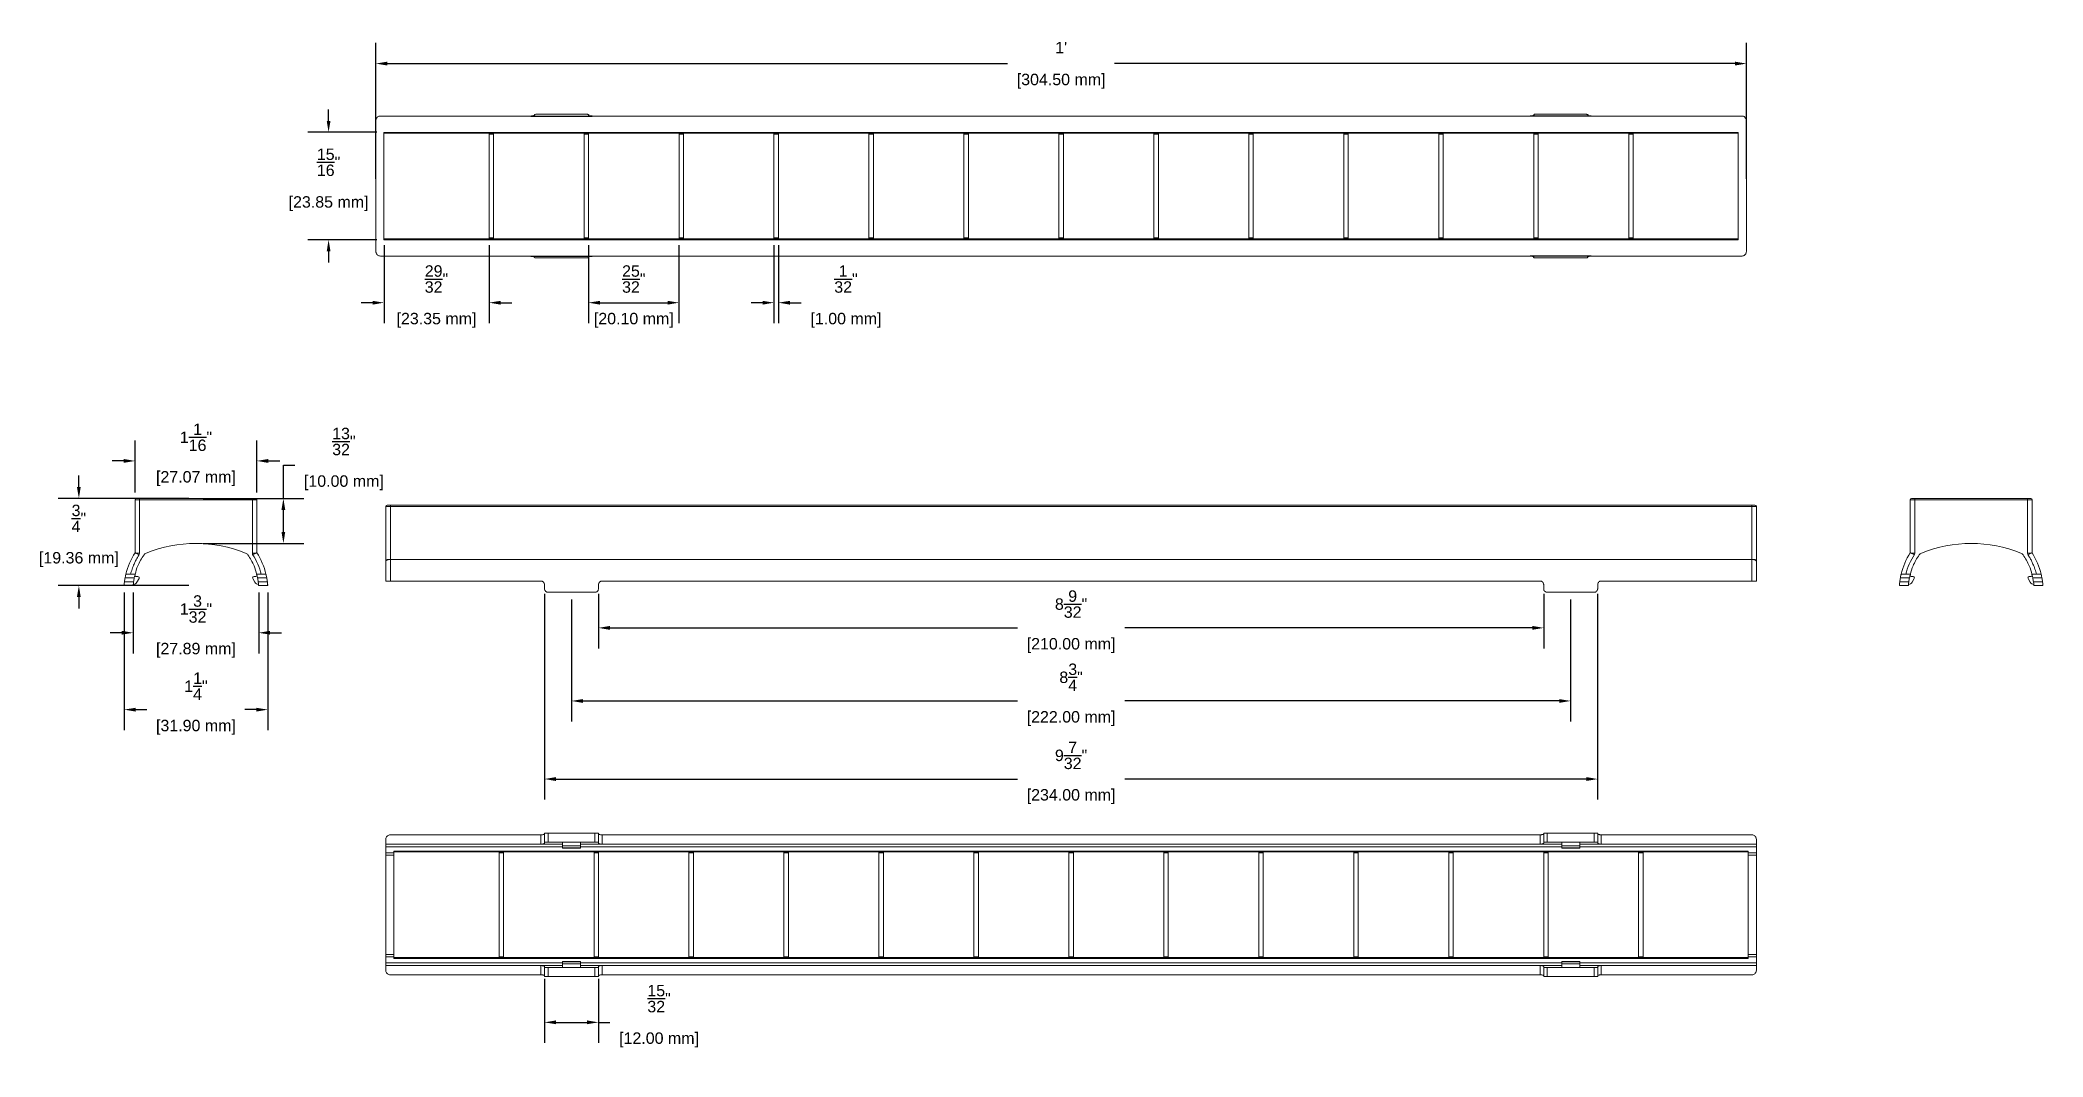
# Model space of a CAD drawing. Header units: inches. Extents: x 1.5 to 19.1, y 0.7 to 9.6.
import ezdxf

# ---------------------------------------------------------------- set-up
doc = ezdxf.new("R2010")
doc.units = ezdxf.units.IN
doc.header["$MEASUREMENT"] = 0
doc.layers.get('Defpoints').update_dxf_attribs({"color": 1})
doc.layers.add('Symmetric', color=7, linetype='Continuous')
doc.styles.get("Standard").update_dxf_attribs({"font": 'Arial.ttf'})
doc.dimstyles.new('.1 DIM', dxfattribs={"dimscale": 0, "dimtxt": 0.1, "dimasz": 0.1, "dimexe": 0.18, "dimexo": 0.0625, "dimgap": 0.09, "dimtad": 0, "dimtih": 1, "dimtoh": 1, "dimdec": 5, "dimzin": 0, "dimdsep": 46, "dimlunit": 4, "dimtxsty": 'Standard', "dimcen": 0.09, "dimadec": 0, "dimazin": 0, "dimtfac": 1, "dimtdec": 5, "dimtofl": 0, "dimtmove": 0, "dimatfit": 3, "dimfxl": 1, "dimtolj": 1, "dimtzin": 0, "dimarcsym": 0})

msp = doc.modelspace()

# ---------------------------------------------------------------- blocks, each defined once
blk = doc.blocks.new('*D76')
at = {"layer": 'Defpoints', "color": 0, "lineweight": -2, "transparency": 16777216}
for p, q in [((1.886, 5.73), (1.886, 5.83)), ((2.847, 5.63), (1.706, 5.63)), ((2.847, 4.868), (1.706, 4.868)), ((1.886, 4.768), (1.886, 4.668))]:
    blk.add_line(p, q, dxfattribs=at)
at = {"layer": 'Defpoints', "color": 0, "transparency": 16777216}
for p in [(2.91, 5.63), (1.886, 4.868), (2.91, 4.868)]:
    blk.add_point(p, dxfattribs=at)
for points in [[(1.869, 5.73), (1.902, 5.73), (1.886, 5.63)], [(1.869, 4.768), (1.902, 4.768), (1.886, 4.868)]]:
    blk.add_solid(points, dxfattribs=at)
at = {"layer": 'Defpoints', "color": 0, "transparency": 16777216, "char_height": 0.1, "attachment_point": 5}
for s, insert in [('\\A1;{\\H1x;\\S3/4;}"', (1.886, 5.455)), ('\\A1;[19.36 mm]', (1.886, 5.096))]:
    blk.add_mtext(s, dxfattribs=dict(at, insert=insert))
blk = doc.blocks.new('*D77')
at = {"layer": 'Defpoints', "color": 0, "lineweight": -2, "transparency": 16777216}
for p, q in [((3.675, 5.63), (3.675, 5.92)), ((3.675, 5.92), (3.775, 5.92)), ((2.972, 5.63), (3.855, 5.63)), ((3.675, 5.337), (3.675, 5.53)), ((2.972, 5.237), (3.855, 5.237))]:
    blk.add_line(p, q, dxfattribs=at)
at = {"layer": 'Defpoints', "color": 0, "transparency": 16777216}
for p in [(2.91, 5.63), (2.91, 5.237), (3.675, 5.237)]:
    blk.add_point(p, dxfattribs=at)
for points in [[(3.658, 5.53), (3.691, 5.53), (3.675, 5.63)], [(3.658, 5.337), (3.691, 5.337), (3.675, 5.237)]]:
    blk.add_solid(points, dxfattribs=at)
at = {"layer": 'Defpoints', "color": 0, "transparency": 16777216, "char_height": 0.1, "attachment_point": 5}
for s, insert in [('\\A1;{\\H1x;\\S13/32;}"', (4.204, 6.128)), ('\\A1;[10.00 mm]', (4.204, 5.767))]:
    blk.add_mtext(s, dxfattribs=dict(at, insert=insert))
blk = doc.blocks.new('*D78')
at = {"layer": 'Defpoints', "color": 0, "lineweight": -2, "transparency": 16777216}
for p, q in [((2.361, 4.806), (2.361, 4.275)), ((3.459, 4.806), (3.459, 4.275)), ((2.261, 4.455), (2.161, 4.455)), ((3.559, 4.455), (3.659, 4.455))]:
    blk.add_line(p, q, dxfattribs=at)
at = {"layer": 'Defpoints', "color": 0, "transparency": 16777216}
for p in [(2.361, 4.868), (3.459, 4.868), (2.361, 4.455)]:
    blk.add_point(p, dxfattribs=at)
for points in [[(2.261, 4.472), (2.261, 4.439), (2.361, 4.455)], [(3.559, 4.472), (3.559, 4.439), (3.459, 4.455)]]:
    blk.add_solid(points, dxfattribs=at)
at = {"layer": 'Defpoints', "color": 0, "transparency": 16777216, "char_height": 0.1, "attachment_point": 5}
for s, insert in [('\\A1;1{\\H1x;\\S3/32;}"', (2.91, 4.663)), ('\\A1;[27.89 mm]', (2.91, 4.302))]:
    blk.add_mtext(s, dxfattribs=dict(at, insert=insert))
blk = doc.blocks.new('*D79')
at = {"layer": 'Defpoints', "color": 0, "lineweight": -2, "transparency": 16777216}
for p, q in [((2.377, 5.681), (2.377, 6.138)), ((3.443, 5.681), (3.443, 6.138)), ((2.277, 5.958), (2.177, 5.958)), ((3.543, 5.958), (3.643, 5.958))]:
    blk.add_line(p, q, dxfattribs=at)
at = {"layer": 'Defpoints', "color": 0, "transparency": 16777216}
for p in [(2.377, 5.958), (2.377, 5.619), (3.443, 5.619)]:
    blk.add_point(p, dxfattribs=at)
for points in [[(2.277, 5.975), (2.277, 5.941), (2.377, 5.958)], [(3.543, 5.975), (3.543, 5.941), (3.443, 5.958)]]:
    blk.add_solid(points, dxfattribs=at)
at = {"layer": 'Defpoints', "color": 0, "transparency": 16777216, "char_height": 0.1, "attachment_point": 5}
for s, insert in [('\\A1;1{\\H1x;\\S1/16;}"', (2.91, 6.165)), ('\\A1;[27.07 mm]', (2.91, 5.804))]:
    blk.add_mtext(s, dxfattribs=dict(at, insert=insert))
blk = doc.blocks.new('*D80')
at = {"layer": 'Defpoints', "color": 0, "lineweight": -2, "transparency": 16777216}
for p, q in [((2.282, 4.806), (2.282, 3.603)), ((3.538, 4.806), (3.538, 3.603)), ((2.382, 3.783), (2.48, 3.783)), ((3.438, 3.783), (3.339, 3.783))]:
    blk.add_line(p, q, dxfattribs=at)
at = {"layer": 'Defpoints', "color": 0, "transparency": 16777216}
for p in [(2.282, 4.868), (3.538, 4.868), (2.282, 3.783)]:
    blk.add_point(p, dxfattribs=at)
for points in [[(2.382, 3.799), (2.382, 3.766), (2.282, 3.783)], [(3.438, 3.799), (3.438, 3.766), (3.538, 3.783)]]:
    blk.add_solid(points, dxfattribs=at)
at = {"layer": 'Defpoints', "color": 0, "transparency": 16777216, "char_height": 0.1, "attachment_point": 5}
for s, insert in [('\\A1;1{\\H1x;\\S1/4;}"', (2.91, 3.988)), ('\\A1;[31.90 mm]', (2.91, 3.629))]:
    blk.add_mtext(s, dxfattribs=dict(at, insert=insert))
blk = doc.blocks.new('*D81')
at = {"layer": 'Defpoints', "color": 0, "lineweight": -2, "transparency": 16777216}
for p, q in [((4.484, 8.425), (4.484, 9.613)), ((16.472, 8.425), (16.472, 9.613)), ((4.584, 9.433), (10.009, 9.433)), ((16.372, 9.433), (10.946, 9.433))]:
    blk.add_line(p, q, dxfattribs=at)
at = {"layer": 'Defpoints', "color": 0, "transparency": 16777216}
for p in [(4.484, 9.433), (4.484, 8.362), (16.472, 8.362)]:
    blk.add_point(p, dxfattribs=at)
for points in [[(4.584, 9.45), (4.584, 9.416), (4.484, 9.433)], [(16.372, 9.45), (16.372, 9.416), (16.472, 9.433)]]:
    blk.add_solid(points, dxfattribs=at)
at = {"layer": 'Defpoints', "color": 0, "transparency": 16777216, "char_height": 0.1, "attachment_point": 5}
for s, insert in [("\\A1;1'", (10.478, 9.573)), ('\\A1;[304.50 mm]', (10.478, 9.279))]:
    blk.add_mtext(s, dxfattribs=dict(at, insert=insert))
blk = doc.blocks.new('*D82')
at = {"layer": 'Defpoints', "color": 0, "lineweight": -2, "transparency": 16777216}
for p, q in [((4.07, 8.932), (4.07, 9.032)), ((4.492, 8.832), (3.89, 8.832)), ((4.492, 7.892), (3.89, 7.892)), ((4.07, 7.792), (4.07, 7.692))]:
    blk.add_line(p, q, dxfattribs=at)
at = {"layer": 'Defpoints', "color": 0, "transparency": 16777216}
for p in [(4.555, 8.832), (4.07, 7.892), (4.555, 7.892)]:
    blk.add_point(p, dxfattribs=at)
for points in [[(4.054, 8.932), (4.087, 8.932), (4.07, 8.832)], [(4.054, 7.792), (4.087, 7.792), (4.07, 7.892)]]:
    blk.add_solid(points, dxfattribs=at)
at = {"layer": 'Defpoints', "color": 0, "transparency": 16777216, "char_height": 0.1, "attachment_point": 5}
for s, insert in [('\\A1;{\\H1x;\\S15/16;}"', (4.07, 8.57)), ('\\A1;[23.85 mm]', (4.07, 8.208))]:
    blk.add_mtext(s, dxfattribs=dict(at, insert=insert))
blk = doc.blocks.new('*D83')
at = {"layer": 'Defpoints', "color": 0, "lineweight": -2, "transparency": 16777216}
for p, q in [((4.555, 7.845), (4.555, 7.162)), ((5.474, 7.845), (5.474, 7.162)), ((4.455, 7.342), (4.355, 7.342)), ((5.574, 7.342), (5.674, 7.342))]:
    blk.add_line(p, q, dxfattribs=at)
at = {"layer": 'Defpoints', "color": 0, "transparency": 16777216}
for p in [(4.555, 7.908), (5.474, 7.908), (4.555, 7.342)]:
    blk.add_point(p, dxfattribs=at)
for points in [[(4.455, 7.358), (4.455, 7.325), (4.555, 7.342)], [(5.574, 7.358), (5.574, 7.325), (5.474, 7.342)]]:
    blk.add_solid(points, dxfattribs=at)
at = {"layer": 'Defpoints', "color": 0, "transparency": 16777216, "char_height": 0.1, "attachment_point": 5}
for s, insert in [('\\A1;{\\H1x;\\S29/32;}"', (5.014, 7.549)), ('\\A1;[23.35 mm]', (5.014, 7.188))]:
    blk.add_mtext(s, dxfattribs=dict(at, insert=insert))
blk = doc.blocks.new('*D84')
at = {"layer": 'Defpoints', "color": 0, "lineweight": -2, "transparency": 16777216}
for p, q in [((6.344, 7.845), (6.344, 7.162)), ((7.135, 7.845), (7.135, 7.162)), ((6.444, 7.342), (7.035, 7.342))]:
    blk.add_line(p, q, dxfattribs=at)
at = {"layer": 'Defpoints', "color": 0, "transparency": 16777216}
for p in [(6.344, 7.908), (7.135, 7.908), (7.135, 7.342)]:
    blk.add_point(p, dxfattribs=at)
for points in [[(6.444, 7.358), (6.444, 7.325), (6.344, 7.342)], [(7.035, 7.358), (7.035, 7.325), (7.135, 7.342)]]:
    blk.add_solid(points, dxfattribs=at)
at = {"layer": 'Defpoints', "color": 0, "transparency": 16777216, "char_height": 0.1, "attachment_point": 5}
for s, insert in [('\\A1;{\\H1x;\\S25/32;}"', (6.74, 7.549)), ('\\A1;[20.10 mm]', (6.74, 7.188))]:
    blk.add_mtext(s, dxfattribs=dict(at, insert=insert))
blk = doc.blocks.new('*D85')
at = {"layer": 'Defpoints', "color": 0, "lineweight": -2, "transparency": 16777216}
for p, q in [((7.966, 7.845), (7.966, 7.162)), ((8.005, 7.845), (8.005, 7.162)), ((7.866, 7.342), (7.766, 7.342)), ((8.105, 7.342), (8.205, 7.342))]:
    blk.add_line(p, q, dxfattribs=at)
at = {"layer": 'Defpoints', "color": 0, "transparency": 16777216}
for p in [(7.966, 7.908), (8.005, 7.908), (8.005, 7.342)]:
    blk.add_point(p, dxfattribs=at)
for points in [[(7.866, 7.358), (7.866, 7.325), (7.966, 7.342)], [(8.105, 7.358), (8.105, 7.325), (8.005, 7.342)]]:
    blk.add_solid(points, dxfattribs=at)
at = {"layer": 'Defpoints', "color": 0, "transparency": 16777216, "char_height": 0.1, "attachment_point": 5}
for s, insert in [('\\A1;{\\H1x;\\S1/32;}"', (8.596, 7.549)), ('\\A1;[1.00 mm]', (8.596, 7.188))]:
    blk.add_mtext(s, dxfattribs=dict(at, insert=insert))
blk = doc.blocks.new('*D86')
at = {"layer": 'Defpoints', "color": 0, "lineweight": -2, "transparency": 16777216}
for p, q in [((6.431, 4.796), (6.431, 4.318)), ((14.699, 4.796), (14.699, 4.318)), ((6.531, 4.498), (10.097, 4.498)), ((14.599, 4.498), (11.034, 4.498))]:
    blk.add_line(p, q, dxfattribs=at)
at = {"layer": 'Defpoints', "color": 0, "transparency": 16777216}
for p in [(6.431, 4.858), (14.699, 4.858), (14.699, 4.498)]:
    blk.add_point(p, dxfattribs=at)
for points in [[(6.531, 4.515), (6.531, 4.481), (6.431, 4.498)], [(14.599, 4.515), (14.599, 4.481), (14.699, 4.498)]]:
    blk.add_solid(points, dxfattribs=at)
at = {"layer": 'Defpoints', "color": 0, "transparency": 16777216, "char_height": 0.1, "attachment_point": 5}
for s, insert in [('\\A1;8{\\H1x;\\S9/32;}"', (10.565, 4.706)), ('\\A1;[210.00 mm]', (10.565, 4.344))]:
    blk.add_mtext(s, dxfattribs=dict(at, insert=insert))
blk = doc.blocks.new('*D87')
at = {"layer": 'Defpoints', "color": 0, "lineweight": -2, "transparency": 16777216}
for p, q in [((6.195, 4.747), (6.195, 3.679)), ((14.935, 4.747), (14.935, 3.679)), ((6.295, 3.859), (10.097, 3.859)), ((14.835, 3.859), (11.034, 3.859))]:
    blk.add_line(p, q, dxfattribs=at)
at = {"layer": 'Defpoints', "color": 0, "transparency": 16777216}
for p in [(6.195, 4.809), (14.935, 4.809), (14.935, 3.859)]:
    blk.add_point(p, dxfattribs=at)
for points in [[(6.295, 3.875), (6.295, 3.842), (6.195, 3.859)], [(14.835, 3.875), (14.835, 3.842), (14.935, 3.859)]]:
    blk.add_solid(points, dxfattribs=at)
at = {"layer": 'Defpoints', "color": 0, "transparency": 16777216, "char_height": 0.1, "attachment_point": 5}
for s, insert in [('\\A1;8{\\H1x;\\S3/4;}"', (10.565, 4.066)), ('\\A1;[222.00 mm]', (10.565, 3.705))]:
    blk.add_mtext(s, dxfattribs=dict(at, insert=insert))
blk = doc.blocks.new('*D88')
at = {"layer": 'Defpoints', "color": 0, "lineweight": -2, "transparency": 16777216}
for p, q in [((5.959, 4.796), (5.959, 2.996)), ((15.171, 4.796), (15.171, 2.996)), ((6.059, 3.176), (10.097, 3.176)), ((15.071, 3.176), (11.034, 3.176))]:
    blk.add_line(p, q, dxfattribs=at)
at = {"layer": 'Defpoints', "color": 0, "transparency": 16777216}
for p in [(5.959, 4.858), (15.171, 4.858), (15.171, 3.176)]:
    blk.add_point(p, dxfattribs=at)
for points in [[(6.059, 3.193), (6.059, 3.159), (5.959, 3.176)], [(15.071, 3.193), (15.071, 3.159), (15.171, 3.176)]]:
    blk.add_solid(points, dxfattribs=at)
at = {"layer": 'Defpoints', "color": 0, "transparency": 16777216, "char_height": 0.1, "attachment_point": 5}
for s, insert in [('\\A1;9{\\H1x;\\S7/32;}"', (10.565, 3.383)), ('\\A1;[234.00 mm]', (10.565, 3.023))]:
    blk.add_mtext(s, dxfattribs=dict(at, insert=insert))
blk = doc.blocks.new('*D89')
at = {"layer": 'Defpoints', "color": 0, "lineweight": -2, "transparency": 16777216}
for p, q in [((5.959, 1.428), (5.959, 0.868)), ((6.431, 1.428), (6.431, 0.868)), ((6.059, 1.048), (6.331, 1.048)), ((6.431, 1.048), (6.531, 1.048))]:
    blk.add_line(p, q, dxfattribs=at)
at = {"layer": 'Defpoints', "color": 0, "transparency": 16777216}
for p in [(5.959, 1.491), (6.431, 1.491), (6.431, 1.048)]:
    blk.add_point(p, dxfattribs=at)
for points in [[(6.059, 1.065), (6.059, 1.032), (5.959, 1.048)], [(6.331, 1.065), (6.331, 1.032), (6.431, 1.048)]]:
    blk.add_solid(points, dxfattribs=at)
at = {"layer": 'Defpoints', "color": 0, "transparency": 16777216, "char_height": 0.1, "attachment_point": 5}
for s, insert in [('\\A1;{\\H1x;\\S15/32;}"', (6.961, 1.256)), ('\\A1;[12.00 mm]', (6.961, 0.895))]:
    blk.add_mtext(s, dxfattribs=dict(at, insert=insert))

# ---------------------------------------------------------------- dimensions: what is measured, and where the dimension line sits
at = {"layer": 'Defpoints'}
for base, p1, p2, picture, middle in [((4.48382, 9.433026), (16.472016, 8.362034), (4.48382, 8.362034), '*D81', (10.477918, 9.433026)), ((4.554686, 7.341655), (5.473978, 7.907743), (4.554686, 7.907743), '*D83', (5.014332, 7.341655)), ((8.005476, 7.341655), (7.966105, 7.907743), (8.005476, 7.907743), '*D85', (8.596294, 7.341655)), ((2.376867, 5.958056), (3.442616, 5.618512), (2.376867, 5.618512), '*D79', (2.909742, 5.958056)), ((2.360718, 4.455405), (3.458765, 4.868024), (2.360718, 4.868024), '*D78', (2.909742, 4.455405)), ((2.281707, 3.782534), (3.537776, 4.868024), (2.281707, 4.868024), '*D80', (2.909742, 3.782534)), ((15.171423, 3.176145), (5.958819, 4.858271), (15.171423, 4.858271), '*D88', (10.565121, 3.176145)), ((14.935202, 3.858817), (6.195041, 4.809057), (14.935202, 4.809057), '*D87', (10.565121, 3.858817)), ((14.698981, 4.497958), (6.43126, 4.858271), (14.698981, 4.858271), '*D86', (10.565121, 4.497958)), ((6.43126, 1.048424), (5.958819, 1.49089), (6.43126, 1.49089), '*D89', (6.96096, 1.048424))]:
    dim = msp.add_linear_dim(base=base, p1=p1, p2=p2, dimstyle='.1 DIM', override={"dimscale": 1, "dimpost": '\\X'}, dxfattribs=at)
    dim.commit()
    dim.dimension.update_dxf_attribs({"geometry": picture, "text_midpoint": middle})
for base, p1, p2, picture, middle in [((4.070392, 7.892483), (4.554686, 8.831587), (4.554686, 7.892483), '*D82', (4.070392, 8.362035)), ((1.885737, 4.868024), (2.909742, 5.630323), (2.909742, 4.868024), '*D76', (1.885737, 5.249173))]:
    dim = msp.add_linear_dim(base=base, p1=p1, p2=p2, angle=90, dimstyle='.1 DIM', override={"dimscale": 1, "dimpost": '\\X'}, dxfattribs=at)
    dim.commit()
    dim.dimension.update_dxf_attribs({"geometry": picture, "text_midpoint": middle})
dim = msp.add_linear_dim(base=(7.135396, 7.341655), p1=(6.344057, 7.907743), p2=(7.135396, 7.907743), dimstyle='.1 DIM', override={"dimscale": 1, "dimpost": '\\X'}, dxfattribs=at)
dim.commit()
dim.dimension.update_dxf_attribs({"geometry": '*D84', "text_midpoint": (6.739727, 7.341655), "dimtype": 160})
dim = msp.add_linear_dim(base=(3.674659, 5.236622), p1=(2.909742, 5.630323), p2=(2.909742, 5.236622), angle=270, dimstyle='.1 DIM', override={"dimscale": 1, "dimpost": '\\X'}, dxfattribs=at)
dim.commit()
dim.dimension.update_dxf_attribs({"geometry": '*D77', "text_midpoint": (4.204359, 5.9202), "dimtype": 161})

# ---------------------------------------------------------------- linework, layer by layer
at = {"layer": 'Symmetric', "linetype": 'Continuous', "lineweight": 15}
for p, q in [((4.52319, 8.974526), (5.84012, 8.974526)), ((5.903112, 8.990068), (6.312561, 8.990068)), ((6.375554, 8.974526), (10.477918, 8.974526)), ((14.580282, 8.974526), (10.477918, 8.974526)), ((15.052724, 8.990068), (14.643275, 8.990068)), ((16.432646, 8.974526), (15.115716, 8.974526)), ((4.48382, 8.89321), (4.48382, 8.933959)), ((4.48382, 8.816081), (4.48382, 8.870595)), ((4.48382, 8.796911), (4.48382, 8.816081)), ((4.48382, 8.796911), (4.48382, 7.927157)), ((16.40115, 8.831587), (4.554686, 8.831587)), ((4.554686, 8.831587), (4.554686, 8.816081)), ((16.40115, 8.824043), (4.554686, 8.824043)), ((4.554686, 8.816081), (4.554686, 8.796911)), ((4.554686, 7.927157), (4.554686, 8.796911)), ((5.473978, 8.824043), (5.473978, 8.816325)), ((5.513349, 8.816325), (5.473978, 8.816325)), ((5.473978, 7.907743), (5.473978, 8.816325)), ((5.513349, 8.824043), (5.513349, 8.816325)), ((5.513349, 7.907743), (5.513349, 8.816325)), ((6.304688, 8.824043), (6.304688, 8.816325)), ((6.304688, 7.907743), (6.304688, 8.816325)), ((6.344057, 8.816325), (6.304688, 8.816325)), ((6.344057, 8.824043), (6.344057, 8.816325)), ((6.344057, 7.907743), (6.344057, 8.816325)), ((7.135396, 8.824043), (7.135396, 8.816325)), ((7.174767, 8.816325), (7.135396, 8.816325)), ((7.135396, 7.907743), (7.135396, 8.816325)), ((7.174767, 8.824043), (7.174767, 8.816325)), ((7.174767, 7.907743), (7.174767, 8.816325)), ((7.966105, 8.824043), (7.966105, 8.816325)), ((8.005476, 8.816325), (7.966105, 8.816325)), ((7.966105, 7.907743), (7.966105, 8.816325)), ((8.005476, 8.824043), (8.005476, 8.816325)), ((8.005476, 7.907743), (8.005476, 8.816325)), ((8.796815, 8.824043), (8.796815, 8.816325)), ((8.836185, 8.816325), (8.796815, 8.816325)), ((8.796815, 7.907743), (8.796815, 8.816325)), ((8.836185, 8.824043), (8.836185, 8.816325)), ((8.836185, 7.907743), (8.836185, 8.816325)), ((9.627524, 8.824043), (9.627524, 8.816325)), ((9.627524, 7.907743), (9.627524, 8.816325)), ((9.666894, 8.816325), (9.627524, 8.816325)), ((9.666894, 8.824043), (9.666894, 8.816325)), ((9.666894, 7.907743), (9.666894, 8.816325)), ((10.458233, 8.824043), (10.458233, 8.816325)), ((10.458233, 7.907743), (10.458233, 8.816325)), ((10.497603, 8.816325), (10.458233, 8.816325)), ((10.497603, 8.824043), (10.497603, 8.816325)), ((10.497603, 7.907743), (10.497603, 8.816325)), ((11.288942, 8.824043), (11.288942, 8.816325)), ((11.288942, 7.907743), (11.288942, 8.816325)), ((11.328312, 8.816325), (11.288942, 8.816325)), ((11.328312, 8.824043), (11.328312, 8.816325)), ((11.328312, 7.907743), (11.328312, 8.816325)), ((12.119652, 8.824043), (12.119652, 8.816325)), ((12.159022, 8.816325), (12.119652, 8.816325)), ((12.119652, 7.907743), (12.119652, 8.816325)), ((12.159022, 8.824043), (12.159022, 8.816325)), ((12.159022, 7.907743), (12.159022, 8.816325)), ((12.95036, 8.824043), (12.95036, 8.816325)), ((12.98973, 8.816325), (12.95036, 8.816325)), ((12.95036, 7.907743), (12.95036, 8.816325)), ((12.98973, 8.824043), (12.98973, 8.816325)), ((12.98973, 7.907743), (12.98973, 8.816325)), ((13.781069, 8.824043), (13.781069, 8.816325)), ((13.82044, 8.816325), (13.781069, 8.816325)), ((13.781069, 7.907743), (13.781069, 8.816325)), ((13.82044, 8.824043), (13.82044, 8.816325)), ((13.82044, 7.907743), (13.82044, 8.816325)), ((14.611778, 8.824043), (14.611778, 8.816325)), ((14.651149, 8.816325), (14.611778, 8.816325)), ((14.611778, 7.907743), (14.611778, 8.816325)), ((14.651149, 8.824043), (14.651149, 8.816325)), ((14.651149, 7.907743), (14.651149, 8.816325)), ((15.442488, 8.824043), (15.442488, 8.816325)), ((15.481858, 8.816325), (15.442488, 8.816325)), ((15.442488, 7.907743), (15.442488, 8.816325)), ((15.481858, 8.824043), (15.481858, 8.816325)), ((15.481858, 7.907743), (15.481858, 8.816325)), ((16.40115, 8.831587), (16.40115, 8.816081)), ((16.40115, 8.816081), (16.40115, 8.796911)), ((16.40115, 7.927157), (16.40115, 8.796911)), ((16.472016, 8.89321), (16.472016, 8.933959)), ((16.472016, 8.816081), (16.472016, 8.870595)), ((16.472016, 8.796911), (16.472016, 8.816081)), ((16.472016, 8.796911), (16.472016, 7.927157)), ((4.48382, 7.927157), (4.48382, 7.907987)), ((4.48382, 7.907987), (4.48382, 7.853474)), ((4.554686, 7.907987), (4.554686, 7.927157)), ((4.554686, 7.892483), (4.554686, 7.907987)), ((16.40115, 7.900027), (4.554686, 7.900027)), ((16.40115, 7.892483), (4.554686, 7.892483)), ((5.473978, 7.900027), (5.473978, 7.907743)), ((5.513349, 7.907743), (5.473978, 7.907743)), ((5.513349, 7.900027), (5.513349, 7.907743)), ((6.304688, 7.900027), (6.304688, 7.907743)), ((6.344057, 7.907743), (6.304688, 7.907743)), ((6.344057, 7.900027), (6.344057, 7.907743)), ((7.135396, 7.900027), (7.135396, 7.907743)), ((7.174767, 7.907743), (7.135396, 7.907743)), ((7.174767, 7.900027), (7.174767, 7.907743)), ((8.005476, 7.907743), (7.966105, 7.907743)), ((7.966105, 7.900027), (7.966105, 7.907743)), ((8.005476, 7.900027), (8.005476, 7.907743)), ((8.836185, 7.907743), (8.796815, 7.907743)), ((8.796815, 7.900027), (8.796815, 7.907743)), ((8.836185, 7.900027), (8.836185, 7.907743)), ((9.666894, 7.907743), (9.627524, 7.907743)), ((9.627524, 7.900027), (9.627524, 7.907743)), ((9.666894, 7.900027), (9.666894, 7.907743)), ((10.497603, 7.907743), (10.458233, 7.907743)), ((10.458233, 7.900027), (10.458233, 7.907743)), ((10.497603, 7.900027), (10.497603, 7.907743)), ((11.328312, 7.907743), (11.288942, 7.907743)), ((11.288942, 7.900027), (11.288942, 7.907743)), ((11.328312, 7.900027), (11.328312, 7.907743)), ((12.119652, 7.900027), (12.119652, 7.907743)), ((12.159022, 7.907743), (12.119652, 7.907743)), ((12.159022, 7.900027), (12.159022, 7.907743)), ((12.95036, 7.900027), (12.95036, 7.907743)), ((12.98973, 7.907743), (12.95036, 7.907743)), ((12.98973, 7.900027), (12.98973, 7.907743)), ((13.781069, 7.900027), (13.781069, 7.907743)), ((13.82044, 7.907743), (13.781069, 7.907743)), ((13.82044, 7.900027), (13.82044, 7.907743)), ((14.611778, 7.900027), (14.611778, 7.907743)), ((14.651149, 7.907743), (14.611778, 7.907743)), ((14.651149, 7.900027), (14.651149, 7.907743)), ((15.442488, 7.900027), (15.442488, 7.907743)), ((15.481858, 7.907743), (15.442488, 7.907743)), ((15.481858, 7.900027), (15.481858, 7.907743)), ((16.40115, 7.907987), (16.40115, 7.927157)), ((16.40115, 7.892483), (16.40115, 7.907987)), ((16.472016, 7.927157), (16.472016, 7.907987)), ((16.472016, 7.907987), (16.472016, 7.853474)), ((4.48382, 7.830858), (4.48382, 7.79011)), ((4.52319, 7.749542), (5.84012, 7.749542)), ((5.903112, 7.734), (6.312561, 7.734)), ((6.375554, 7.749542), (10.477918, 7.749542)), ((14.580282, 7.749542), (10.477918, 7.749542)), ((15.052724, 7.734), (14.643275, 7.734)), ((16.432646, 7.749542), (15.115716, 7.749542)), ((16.472016, 7.830858), (16.472016, 7.79011)), ((2.376867, 5.155225), (2.376867, 5.618512)), ((2.416237, 5.618512), (2.376867, 5.618512)), ((2.388678, 5.630323), (2.416237, 5.630323)), ((2.416237, 5.618512), (2.416237, 5.630323)), ((2.416237, 5.630323), (3.403246, 5.630323)), ((2.416237, 5.618512), (2.416237, 5.150913)), ((3.403246, 5.618512), (2.416237, 5.618512)), ((3.403246, 5.618512), (3.403246, 5.630323)), ((3.403246, 5.630323), (3.430805, 5.630323)), ((3.403246, 5.618512), (3.403246, 5.150913)), ((3.442616, 5.618512), (3.403246, 5.618512)), ((3.442616, 5.155225), (3.442616, 5.618512)), ((17.90532, 5.618512), (17.94469, 5.618512)), ((17.90532, 5.155225), (17.90532, 5.618512)), ((17.94469, 5.630323), (17.917131, 5.630323)), ((18.931698, 5.630323), (17.94469, 5.630323)), ((17.94469, 5.618512), (17.94469, 5.630323)), ((17.94469, 5.618512), (18.931698, 5.618512)), ((17.94469, 5.618512), (17.94469, 5.150913)), ((18.931698, 5.618512), (18.931698, 5.630323)), ((18.959257, 5.630323), (18.931698, 5.630323)), ((18.931698, 5.618512), (18.931698, 5.150913)), ((18.931698, 5.618512), (18.971068, 5.618512)), ((18.971068, 5.155225), (18.971068, 5.618512)), ((4.610394, 5.559545), (4.571023, 5.559545)), ((4.571023, 5.559545), (4.571023, 5.091949)), ((4.582835, 5.571358), (4.610394, 5.571358)), ((4.610394, 5.571358), (16.519849, 5.571358)), ((4.610394, 5.571358), (4.610394, 5.559545)), ((4.610394, 5.096257), (4.610394, 5.559545)), ((16.519849, 5.559545), (4.610394, 5.559545)), ((16.519849, 5.571358), (16.519849, 5.559545)), ((16.519849, 5.571358), (16.547408, 5.571358)), ((16.519849, 5.559545), (16.519849, 5.096257)), ((16.559219, 5.559545), (16.519849, 5.559545)), ((16.559219, 5.091949), (16.559219, 5.559545)), ((2.376867, 5.155225), (2.416237, 5.150913)), ((2.416237, 5.150913), (2.413798, 5.139909)), ((3.442616, 5.155225), (3.403246, 5.150913)), ((3.403246, 5.150913), (3.405685, 5.139909)), ((4.571023, 5.091949), (4.571023, 5.080943)), ((16.519849, 5.096257), (4.610394, 5.096257)), ((4.610394, 5.096257), (4.610394, 4.907484)), ((16.519849, 4.907484), (16.519849, 5.096257)), ((16.559219, 5.091949), (16.559219, 5.080943)), ((17.90532, 5.155225), (17.94469, 5.150913)), ((17.94469, 5.150913), (17.94225, 5.139909)), ((18.971068, 5.155225), (18.931698, 5.150913)), ((18.931698, 5.150913), (18.934138, 5.139909)), ((2.370831, 4.934953), (2.290528, 4.934953)), ((2.378566, 4.966449), (2.337817, 4.966449)), ((2.401708, 4.947132), (2.384567, 4.947132)), ((2.393377, 4.89727), (2.411936, 4.929415)), ((3.426106, 4.89727), (3.407547, 4.929415)), ((3.417776, 4.947132), (3.434916, 4.947132)), ((3.440917, 4.966449), (3.481666, 4.966449)), ((3.528955, 4.934953), (3.448653, 4.934953)), ((4.610394, 4.907484), (5.927323, 4.907484)), ((14.667485, 4.907484), (6.462757, 4.907484)), ((16.519849, 4.907484), (15.202919, 4.907484)), ((17.81898, 4.934953), (17.899283, 4.934953)), ((17.907018, 4.966449), (17.866269, 4.966449)), ((17.93016, 4.947132), (17.913019, 4.947132)), ((17.921829, 4.89727), (17.940389, 4.929415)), ((18.954558, 4.89727), (18.935999, 4.929415)), ((18.946228, 4.947132), (18.963368, 4.947132)), ((18.96937, 4.966449), (19.010119, 4.966449)), ((18.977105, 4.934953), (19.057407, 4.934953)), ((2.360718, 4.868024), (2.281707, 4.868024)), ((2.284949, 4.89952), (2.364429, 4.89952)), ((3.534534, 4.89952), (3.455054, 4.89952)), ((3.458765, 4.868024), (3.537776, 4.868024)), ((5.958819, 4.875988), (5.958819, 4.840553)), ((5.990316, 4.809057), (6.399765, 4.809057)), ((6.43126, 4.840553), (6.43126, 4.875988)), ((14.698981, 4.840553), (14.698981, 4.875988)), ((15.139927, 4.809057), (14.730478, 4.809057)), ((15.171423, 4.875988), (15.171423, 4.840553)), ((17.88917, 4.868024), (17.81016, 4.868024)), ((17.813401, 4.89952), (17.892882, 4.89952)), ((19.062987, 4.89952), (18.983506, 4.89952)), ((18.987217, 4.868024), (19.066228, 4.868024)), ((4.571023, 2.607119), (4.571023, 2.647868)), ((4.610394, 2.688437), (5.927323, 2.688437)), ((5.927323, 2.607119), (5.927323, 2.688437)), ((5.958819, 2.700736), (5.958819, 2.621255)), ((5.990316, 2.624967), (5.990316, 2.703976)), ((5.990316, 2.703976), (6.399765, 2.703976)), ((6.399765, 2.703976), (6.399765, 2.624967)), ((6.43126, 2.700736), (6.43126, 2.621255)), ((6.462757, 2.688437), (6.462757, 2.607119)), ((14.667485, 2.688437), (6.462757, 2.688437)), ((14.667485, 2.607119), (14.667485, 2.688437)), ((14.698981, 2.621255), (14.698981, 2.700736)), ((14.730478, 2.703976), (14.730478, 2.624967)), ((15.139927, 2.703976), (14.730478, 2.703976)), ((15.139927, 2.624967), (15.139927, 2.703976)), ((15.171423, 2.700736), (15.171423, 2.621255)), ((15.202919, 2.688437), (15.202919, 2.607119)), ((16.519849, 2.688437), (15.202919, 2.688437)), ((16.559219, 2.607119), (16.559219, 2.647868)), ((5.927323, 2.607119), (4.571023, 2.607119)), ((4.571023, 2.529989), (4.571023, 2.584504)), ((6.1163, 2.584504), (4.571023, 2.584504)), ((4.641889, 2.529989), (4.571023, 2.529989)), ((4.571023, 2.51082), (4.571023, 2.529989)), ((4.641889, 2.51082), (4.571023, 2.51082)), ((4.571023, 2.51082), (4.571023, 1.641065)), ((16.488353, 2.545496), (4.641889, 2.545496)), ((4.641889, 2.545496), (4.641889, 2.529989)), ((16.488353, 2.537952), (4.641889, 2.537952)), ((4.641889, 2.529989), (4.641889, 2.51082)), ((4.641889, 1.641065), (4.641889, 2.51082)), ((5.561181, 2.537952), (5.561181, 2.530233)), ((5.600552, 2.530233), (5.561181, 2.530233)), ((5.561181, 1.621652), (5.561181, 2.530233)), ((5.600552, 2.537952), (5.600552, 2.530233)), ((5.600552, 1.621652), (5.600552, 2.530233)), ((6.1163, 2.607119), (5.927323, 2.607119)), ((5.958819, 2.621255), (5.958819, 2.614853)), ((6.399765, 2.624967), (5.990316, 2.624967)), ((6.1163, 2.624026), (6.27378, 2.624026)), ((6.1163, 2.592307), (6.1163, 2.624026)), ((6.27378, 2.592307), (6.1163, 2.592307)), ((6.1163, 2.592307), (6.1163, 2.573747)), ((6.27378, 2.573747), (6.1163, 2.573747)), ((6.1163, 2.573747), (6.1163, 2.572166)), ((6.1163, 2.572166), (6.27378, 2.572166)), ((6.27378, 2.624026), (6.27378, 2.592307)), ((6.462757, 2.607119), (6.27378, 2.607119)), ((6.27378, 2.592307), (6.27378, 2.573747)), ((14.856462, 2.584504), (6.27378, 2.584504)), ((6.27378, 2.573747), (6.27378, 2.572166)), ((6.391891, 2.537952), (6.391891, 2.530233)), ((6.391891, 1.621652), (6.391891, 2.530233)), ((6.43126, 2.530233), (6.391891, 2.530233)), ((6.43126, 2.614853), (6.43126, 2.621255)), ((6.43126, 2.537952), (6.43126, 2.530233)), ((6.43126, 1.621652), (6.43126, 2.530233)), ((14.667485, 2.607119), (6.462757, 2.607119)), ((7.222599, 2.537952), (7.222599, 2.530233)), ((7.26197, 2.530233), (7.222599, 2.530233)), ((7.222599, 1.621652), (7.222599, 2.530233)), ((7.26197, 2.537952), (7.26197, 2.530233)), ((7.26197, 1.621652), (7.26197, 2.530233)), ((8.053308, 2.537952), (8.053308, 2.530233)), ((8.092679, 2.530233), (8.053308, 2.530233)), ((8.053308, 1.621652), (8.053308, 2.530233)), ((8.092679, 2.537952), (8.092679, 2.530233)), ((8.092679, 1.621652), (8.092679, 2.530233)), ((8.884018, 2.537952), (8.884018, 2.530233)), ((8.923388, 2.530233), (8.884018, 2.530233)), ((8.884018, 1.621652), (8.884018, 2.530233)), ((8.923388, 2.537952), (8.923388, 2.530233)), ((8.923388, 1.621652), (8.923388, 2.530233)), ((9.714727, 2.537952), (9.714727, 2.530233)), ((9.714727, 1.621652), (9.714727, 2.530233)), ((9.754097, 2.530233), (9.714727, 2.530233)), ((9.754097, 2.537952), (9.754097, 2.530233)), ((9.754097, 1.621652), (9.754097, 2.530233)), ((10.545436, 2.537952), (10.545436, 2.530233)), ((10.545436, 1.621652), (10.545436, 2.530233)), ((10.584806, 2.530233), (10.545436, 2.530233)), ((10.584806, 2.537952), (10.584806, 2.530233)), ((10.584806, 1.621652), (10.584806, 2.530233)), ((11.376145, 2.537952), (11.376145, 2.530233)), ((11.376145, 1.621652), (11.376145, 2.530233)), ((11.415515, 2.530233), (11.376145, 2.530233)), ((11.415515, 2.537952), (11.415515, 2.530233)), ((11.415515, 1.621652), (11.415515, 2.530233)), ((12.206855, 2.537952), (12.206855, 2.530233)), ((12.246225, 2.530233), (12.206855, 2.530233)), ((12.206855, 1.621652), (12.206855, 2.530233)), ((12.246225, 2.537952), (12.246225, 2.530233)), ((12.246225, 1.621652), (12.246225, 2.530233)), ((13.037563, 2.537952), (13.037563, 2.530233)), ((13.076933, 2.530233), (13.037563, 2.530233)), ((13.037563, 1.621652), (13.037563, 2.530233)), ((13.076933, 2.537952), (13.076933, 2.530233)), ((13.076933, 1.621652), (13.076933, 2.530233)), ((13.868272, 2.537952), (13.868272, 2.530233)), ((13.907643, 2.530233), (13.868272, 2.530233)), ((13.868272, 1.621652), (13.868272, 2.530233)), ((13.907643, 2.537952), (13.907643, 2.530233)), ((13.907643, 1.621652), (13.907643, 2.530233)), ((14.856462, 2.607119), (14.667485, 2.607119)), ((14.698981, 2.614853), (14.698981, 2.621255)), ((14.698981, 2.537952), (14.698981, 2.530233)), ((14.738352, 2.530233), (14.698981, 2.530233)), ((14.698981, 1.621652), (14.698981, 2.530233)), ((15.139927, 2.624967), (14.730478, 2.624967)), ((14.738352, 2.537952), (14.738352, 2.530233)), ((14.738352, 1.621652), (14.738352, 2.530233)), ((14.856462, 2.624026), (15.013942, 2.624026)), ((14.856462, 2.592307), (14.856462, 2.624026)), ((14.856462, 2.592307), (15.013942, 2.592307)), ((14.856462, 2.573747), (14.856462, 2.592307)), ((15.013942, 2.573747), (14.856462, 2.573747)), ((14.856462, 2.572166), (14.856462, 2.573747)), ((14.856462, 2.572166), (15.013942, 2.572166)), ((15.013942, 2.624026), (15.013942, 2.592307)), ((15.202919, 2.607119), (15.013942, 2.607119)), ((15.013942, 2.592307), (15.013942, 2.573747)), ((16.559219, 2.584504), (15.013942, 2.584504)), ((15.013942, 2.573747), (15.013942, 2.572166)), ((15.171423, 2.614853), (15.171423, 2.621255)), ((16.559219, 2.607119), (15.202919, 2.607119)), ((15.529691, 2.537952), (15.529691, 2.530233)), ((15.569061, 2.530233), (15.529691, 2.530233)), ((15.529691, 1.621652), (15.529691, 2.530233)), ((15.569061, 2.537952), (15.569061, 2.530233)), ((15.569061, 1.621652), (15.569061, 2.530233)), ((16.488353, 2.545496), (16.488353, 2.529989)), ((16.559219, 2.529989), (16.488353, 2.529989)), ((16.488353, 2.529989), (16.488353, 2.51082)), ((16.559219, 2.51082), (16.488353, 2.51082)), ((16.488353, 1.641065), (16.488353, 2.51082)), ((16.559219, 2.529989), (16.559219, 2.584504)), ((16.559219, 2.51082), (16.559219, 2.529989)), ((16.559219, 2.51082), (16.559219, 1.641065)), ((4.641889, 1.641065), (4.571023, 1.641065)), ((4.571023, 1.641065), (4.571023, 1.621896)), ((4.641889, 1.621896), (4.571023, 1.621896)), ((4.571023, 1.621896), (4.571023, 1.567383)), ((4.641889, 1.621896), (4.641889, 1.641065)), ((4.641889, 1.606391), (4.641889, 1.621896)), ((16.488353, 1.613936), (4.641889, 1.613936)), ((16.488353, 1.606391), (4.641889, 1.606391)), ((5.561181, 1.613936), (5.561181, 1.621652)), ((5.600552, 1.621652), (5.561181, 1.621652)), ((5.600552, 1.613936), (5.600552, 1.621652)), ((6.27378, 1.57972), (6.1163, 1.57972)), ((6.1163, 1.578138), (6.1163, 1.57972)), ((6.27378, 1.578138), (6.1163, 1.578138)), ((6.1163, 1.559578), (6.1163, 1.578138)), ((6.27378, 1.57972), (6.27378, 1.578138)), ((6.27378, 1.578138), (6.27378, 1.559578)), ((6.391891, 1.613936), (6.391891, 1.621652)), ((6.43126, 1.621652), (6.391891, 1.621652)), ((6.43126, 1.613936), (6.43126, 1.621652)), ((7.222599, 1.613936), (7.222599, 1.621652)), ((7.26197, 1.621652), (7.222599, 1.621652)), ((7.26197, 1.613936), (7.26197, 1.621652)), ((8.092679, 1.621652), (8.053308, 1.621652)), ((8.053308, 1.613936), (8.053308, 1.621652)), ((8.092679, 1.613936), (8.092679, 1.621652)), ((8.923388, 1.621652), (8.884018, 1.621652)), ((8.884018, 1.613936), (8.884018, 1.621652)), ((8.923388, 1.613936), (8.923388, 1.621652)), ((9.754097, 1.621652), (9.714727, 1.621652)), ((9.714727, 1.613936), (9.714727, 1.621652)), ((9.754097, 1.613936), (9.754097, 1.621652)), ((10.584806, 1.621652), (10.545436, 1.621652)), ((10.545436, 1.613936), (10.545436, 1.621652)), ((10.584806, 1.613936), (10.584806, 1.621652)), ((11.415515, 1.621652), (11.376145, 1.621652)), ((11.376145, 1.613936), (11.376145, 1.621652)), ((11.415515, 1.613936), (11.415515, 1.621652)), ((12.206855, 1.613936), (12.206855, 1.621652)), ((12.246225, 1.621652), (12.206855, 1.621652)), ((12.246225, 1.613936), (12.246225, 1.621652)), ((13.037563, 1.613936), (13.037563, 1.621652)), ((13.076933, 1.621652), (13.037563, 1.621652)), ((13.076933, 1.613936), (13.076933, 1.621652)), ((13.868272, 1.613936), (13.868272, 1.621652)), ((13.907643, 1.621652), (13.868272, 1.621652)), ((13.907643, 1.613936), (13.907643, 1.621652)), ((14.698981, 1.613936), (14.698981, 1.621652)), ((14.738352, 1.621652), (14.698981, 1.621652)), ((14.738352, 1.613936), (14.738352, 1.621652)), ((15.013942, 1.57972), (14.856462, 1.57972)), ((14.856462, 1.578138), (14.856462, 1.57972)), ((15.013942, 1.578138), (14.856462, 1.578138)), ((14.856462, 1.559578), (14.856462, 1.578138)), ((15.013942, 1.578138), (15.013942, 1.57972)), ((15.013942, 1.559578), (15.013942, 1.578138)), ((15.529691, 1.613936), (15.529691, 1.621652)), ((15.569061, 1.621652), (15.529691, 1.621652)), ((15.569061, 1.613936), (15.569061, 1.621652)), ((16.559219, 1.641065), (16.488353, 1.641065)), ((16.488353, 1.621896), (16.488353, 1.641065)), ((16.488353, 1.606391), (16.488353, 1.621896)), ((16.559219, 1.621896), (16.488353, 1.621896)), ((16.559219, 1.641065), (16.559219, 1.621896)), ((16.559219, 1.621896), (16.559219, 1.567383)), ((6.1163, 1.567383), (4.571023, 1.567383)), ((4.571023, 1.544766), (4.571023, 1.504019)), ((5.927323, 1.544766), (4.571023, 1.544766)), ((4.610394, 1.463451), (5.927323, 1.463451)), ((6.1163, 1.544766), (5.927323, 1.544766)), ((5.927323, 1.463451), (5.927323, 1.544766)), ((5.958819, 1.53063), (5.958819, 1.537032)), ((5.958819, 1.451149), (5.958819, 1.53063)), ((5.990316, 1.52692), (5.990316, 1.447909)), ((6.399765, 1.52692), (5.990316, 1.52692)), ((5.990316, 1.447909), (6.399765, 1.447909)), ((6.27378, 1.559578), (6.1163, 1.559578)), ((6.1163, 1.559578), (6.1163, 1.527859)), ((6.1163, 1.527859), (6.27378, 1.527859)), ((14.856462, 1.567383), (6.27378, 1.567383)), ((6.27378, 1.527859), (6.27378, 1.559578)), ((6.462757, 1.544766), (6.27378, 1.544766)), ((6.399765, 1.447909), (6.399765, 1.52692)), ((6.43126, 1.537032), (6.43126, 1.53063)), ((6.43126, 1.451149), (6.43126, 1.53063)), ((6.462757, 1.463451), (6.462757, 1.544766)), ((14.667485, 1.544766), (6.462757, 1.544766)), ((14.667485, 1.463451), (6.462757, 1.463451)), ((14.856462, 1.544766), (14.667485, 1.544766)), ((14.667485, 1.544766), (14.667485, 1.463451)), ((14.698981, 1.537032), (14.698981, 1.53063)), ((14.698981, 1.53063), (14.698981, 1.451149)), ((15.139927, 1.52692), (14.730478, 1.52692)), ((14.730478, 1.447909), (14.730478, 1.52692)), ((15.139927, 1.447909), (14.730478, 1.447909)), ((14.856462, 1.559578), (14.856462, 1.527859)), ((14.856462, 1.559578), (15.013942, 1.559578)), ((14.856462, 1.527859), (15.013942, 1.527859)), ((16.559219, 1.567383), (15.013942, 1.567383)), ((15.013942, 1.527859), (15.013942, 1.559578)), ((15.202919, 1.544766), (15.013942, 1.544766)), ((15.139927, 1.52692), (15.139927, 1.447909)), ((15.171423, 1.537032), (15.171423, 1.53063)), ((15.171423, 1.451149), (15.171423, 1.53063)), ((15.202919, 1.544766), (15.202919, 1.463451)), ((16.559219, 1.544766), (15.202919, 1.544766)), ((16.519849, 1.463451), (15.202919, 1.463451)), ((16.559219, 1.544766), (16.559219, 1.504019))]:
    msp.add_line(p, q, dxfattribs=at)
at = {"layer": 'Symmetric'}
for p, q in [((5.84012, 8.974526), (6.375554, 8.974526)), ((5.871616, 8.986827), (5.871616, 8.981247)), ((6.344058, 8.986827), (6.344058, 8.981247)), ((15.115716, 8.974526), (14.580282, 8.974526)), ((14.611778, 8.986827), (14.611778, 8.981247)), ((15.08422, 8.986827), (15.08422, 8.981247)), ((5.84012, 7.749542), (6.375554, 7.749542)), ((5.871616, 7.737241), (5.871616, 7.742821)), ((6.344058, 7.737241), (6.344058, 7.742821)), ((15.115716, 7.749542), (14.580282, 7.749542)), ((14.611778, 7.737241), (14.611778, 7.742821)), ((15.08422, 7.737241), (15.08422, 7.742821))]:
    msp.add_line(p, q, dxfattribs=at)
at = {"layer": 'Symmetric', "linetype": 'Continuous', "lineweight": 15}
for centre, radius, start, end in [((2.388678, 5.618512), 0.011811, 90, 180), ((3.430805, 5.618512), 0.011811, 0, 90), ((17.917131, 5.618512), 0.011811, 90, 180), ((18.959257, 5.618512), 0.011811, 0, 90), ((4.582834, 5.559547), 0.011811, 90, 180), ((16.547408, 5.559547), 0.011811, 0, 90), ((2.909742, 4.819299), 0.629922, 147.7725237, 166.4908455), ((2.909742, 4.81733), 0.555118, 144.8778774, 156.3667306), ((2.491117, 5.111786), 0.043307, 112.0412039, 144.8778774), ((2.909742, 4.077795), 1.158826, 67.9587961, 112.0412039), ((3.328366, 5.111786), 0.043307, 35.1221226, 67.9587961), ((2.909742, 4.81733), 0.555118, 23.6332694, 35.1221226), ((2.909742, 4.819299), 0.629922, 13.5091545, 32.2274763), ((18.438194, 4.819299), 0.629922, 147.7725237, 166.4908455), ((18.438194, 4.81733), 0.555118, 144.8778774, 156.3667306), ((18.019569, 5.111786), 0.043307, 112.0412039, 144.8778774), ((18.438194, 4.077795), 1.158826, 67.9587961, 112.0412039), ((18.856818, 5.111786), 0.043307, 35.1221226, 67.9587961), ((18.438194, 4.81733), 0.555118, 23.6332694, 35.1221226), ((18.438194, 4.819299), 0.629922, 13.5091545, 32.2274763), ((2.909742, 4.819299), 0.629922, 169.4204376, 172.6834727), ((2.909742, 4.819299), 0.551181, 167.8876454, 171.6312361), ((2.359282, 4.916955), 0.03937, 50.0401286, 66.4188579), ((2.401708, 4.935321), 0.011811, 330, 90), ((3.417776, 4.935321), 0.011811, 90, 210), ((3.460202, 4.916955), 0.03937, 113.5811421, 129.9598714), ((2.909742, 4.819299), 0.551181, 8.3687639, 12.1123546), ((2.909742, 4.819299), 0.629922, 7.3165273, 10.5795624), ((18.438194, 4.819299), 0.629922, 169.4204376, 172.6834727), ((18.438194, 4.819299), 0.551181, 167.8876454, 171.6312361), ((17.887734, 4.916955), 0.03937, 50.0401286, 66.4188579), ((17.93016, 4.935321), 0.011811, 330, 90), ((18.946228, 4.935321), 0.011811, 90, 210), ((18.988654, 4.916955), 0.03937, 113.5811421, 129.9598714), ((18.438194, 4.819299), 0.551181, 8.3687639, 12.1123546), ((18.438194, 4.819299), 0.629922, 7.3165273, 10.5795624), ((2.359282, 4.916955), 0.03937, 273.4609848, 330), ((3.460202, 4.916955), 0.03937, 210, 266.5390152), ((17.887734, 4.916955), 0.03937, 273.4609848, 330), ((18.988654, 4.916955), 0.03937, 210, 266.5390152)]:
    msp.add_arc(centre, radius, start, end, dxfattribs=at)
for centre, start_param, end_param in [((4.610394, 5.091948), 1.570796327, 3.141592654), ((16.519849, 5.091948), 0, 1.570796327)]:
    msp.add_ellipse(centre, major_axis=(0.03937, 0), ratio=0.109517811, start_param=start_param, end_param=end_param, dxfattribs=at)
for points, knots in [([(4.523191, 8.974528), (4.518857, 8.974098), (4.510191, 8.973239), (4.49861, 8.966553), (4.489711, 8.956666), (4.484623, 8.945206), (4.484061, 8.93734), (4.48382, 8.933959)], [0, 0, 0, 0, 0.206992233, 0.413929906, 0.623261617, 0.838116745, 1, 1, 1, 1]), ([(5.84012, 8.974526), (5.843593, 8.974607), (5.850537, 8.974771), (5.859818, 8.976001), (5.866961, 8.977734), (5.870993, 8.979602), (5.871432, 8.98076), (5.871616, 8.981247)], [0, 0, 0, 0, 0.208249744, 0.416419363, 0.627393656, 0.843688736, 1, 1, 1, 1]), ([(5.871616, 8.986827), (5.871965, 8.987264), (5.872663, 8.988139), (5.878127, 8.989096), (5.886169, 8.989732), (5.895012, 8.990026), (5.900827, 8.990056), (5.903112, 8.990068)], [0, 0, 0, 0, 0.21613947, 0.432314829, 0.647317108, 0.861365398, 1, 1, 1, 1]), ([(6.312561, 8.990068), (6.316093, 8.990042), (6.323155, 8.98999), (6.332571, 8.989546), (6.339688, 8.988807), (6.343503, 8.987857), (6.343898, 8.987123), (6.344058, 8.986827)], [0, 0, 0, 0, 0.213521617, 0.427010552, 0.640648932, 0.854937608, 1, 1, 1, 1]), ([(6.344058, 8.981247), (6.344418, 8.980554), (6.345138, 8.97917), (6.350749, 8.977112), (6.358969, 8.975488), (6.367804, 8.974638), (6.373463, 8.974556), (6.375554, 8.974526)], [0, 0, 0, 0, 0.220084143, 0.440078658, 0.659334243, 0.874178923, 1, 1, 1, 1]), ([(14.611778, 8.981247), (14.611418, 8.980554), (14.610698, 8.97917), (14.605087, 8.977112), (14.596867, 8.975488), (14.588032, 8.974638), (14.582373, 8.974556), (14.580282, 8.974526)], [0, 0, 0, 0, 0.220084143, 0.440078658, 0.659334243, 0.874178923, 1, 1, 1, 1]), ([(14.643275, 8.990068), (14.639743, 8.990042), (14.632681, 8.98999), (14.623265, 8.989546), (14.616148, 8.988807), (14.612333, 8.987857), (14.611938, 8.987123), (14.611778, 8.986827)], [0, 0, 0, 0, 0.213521617, 0.427010552, 0.640648932, 0.854937608, 1, 1, 1, 1]), ([(15.08422, 8.986827), (15.083871, 8.987264), (15.083173, 8.988139), (15.077709, 8.989096), (15.069667, 8.989732), (15.060824, 8.990026), (15.055009, 8.990056), (15.052724, 8.990068)], [0, 0, 0, 0, 0.21613947, 0.432314829, 0.647317108, 0.861365398, 1, 1, 1, 1]), ([(15.115716, 8.974526), (15.112243, 8.974607), (15.105299, 8.974771), (15.096018, 8.976001), (15.088875, 8.977734), (15.084843, 8.979602), (15.084404, 8.98076), (15.08422, 8.981247)], [0, 0, 0, 0, 0.208249744, 0.416419363, 0.627393656, 0.843688736, 1, 1, 1, 1]), ([(16.472016, 8.933959), (16.471562, 8.938631), (16.470655, 8.947976), (16.463537, 8.960376), (16.453128, 8.969522), (16.442132, 8.973964), (16.435166, 8.974378), (16.432646, 8.974528)], [0, 0, 0, 0, 0.22317412, 0.446485395, 0.666014011, 0.87913606, 1, 1, 1, 1]), ([(4.48382, 8.870595), (4.48382, 8.875922), (4.48382, 8.885463), (4.48382, 8.890836), (4.48382, 8.89321)], [0, 0, 0, 0, 0.558254344, 1, 1, 1, 1]), ([(4.48382, 7.853474), (4.48382, 7.848148), (4.48382, 7.838607), (4.48382, 7.833232), (4.48382, 7.830858)], [0, 0, 0, 0, 0.558250369, 1, 1, 1, 1]), ([(4.523191, 7.749542), (4.518857, 7.749972), (4.510191, 7.750831), (4.49861, 7.757514), (4.489711, 7.767401), (4.484622, 7.778862), (4.484061, 7.786729), (4.48382, 7.79011)], [0, 0, 0, 0, 0.206988287, 0.413903827, 0.623231546, 0.838082579, 1, 1, 1, 1]), ([(5.84012, 7.749542), (5.843593, 7.74946), (5.850537, 7.749297), (5.859818, 7.748067), (5.866961, 7.746333), (5.870993, 7.744466), (5.871432, 7.743307), (5.871616, 7.742821)], [0, 0, 0, 0, 0.208249744, 0.416419363, 0.627393656, 0.843688736, 1, 1, 1, 1]), ([(5.871616, 7.737241), (5.871965, 7.736803), (5.872663, 7.735929), (5.878127, 7.734971), (5.886169, 7.734335), (5.895012, 7.734041), (5.900827, 7.734012), (5.903112, 7.734)], [0, 0, 0, 0, 0.21613947, 0.432314829, 0.647317108, 0.861365398, 1, 1, 1, 1]), ([(6.312561, 7.734), (6.316093, 7.734026), (6.323155, 7.734077), (6.332571, 7.734521), (6.339688, 7.735261), (6.343503, 7.736211), (6.343898, 7.736945), (6.344058, 7.737241)], [0, 0, 0, 0, 0.213521617, 0.427010552, 0.640648932, 0.854937608, 1, 1, 1, 1]), ([(6.344058, 7.742821), (6.344418, 7.743513), (6.345138, 7.744898), (6.350749, 7.746956), (6.358969, 7.748579), (6.367804, 7.74943), (6.373463, 7.749511), (6.375554, 7.749542)], [0, 0, 0, 0, 0.220084143, 0.440078658, 0.659334243, 0.874178923, 1, 1, 1, 1]), ([(14.611778, 7.742821), (14.611418, 7.743513), (14.610698, 7.744898), (14.605087, 7.746956), (14.596867, 7.748579), (14.588032, 7.74943), (14.582373, 7.749511), (14.580282, 7.749542)], [0, 0, 0, 0, 0.220084143, 0.440078658, 0.659334243, 0.874178923, 1, 1, 1, 1]), ([(14.643275, 7.734), (14.639743, 7.734026), (14.632681, 7.734077), (14.623265, 7.734521), (14.616148, 7.735261), (14.612333, 7.736211), (14.611938, 7.736945), (14.611778, 7.737241)], [0, 0, 0, 0, 0.213521617, 0.427010552, 0.640648932, 0.854937608, 1, 1, 1, 1]), ([(15.08422, 7.737241), (15.083871, 7.736803), (15.083173, 7.735929), (15.077709, 7.734971), (15.069667, 7.734335), (15.060824, 7.734041), (15.055009, 7.734012), (15.052724, 7.734)], [0, 0, 0, 0, 0.21613947, 0.432314829, 0.647317108, 0.861365398, 1, 1, 1, 1]), ([(15.115716, 7.749542), (15.112243, 7.74946), (15.105299, 7.749297), (15.096018, 7.748067), (15.088875, 7.746333), (15.084843, 7.744466), (15.084404, 7.743307), (15.08422, 7.742821)], [0, 0, 0, 0, 0.208249744, 0.416419363, 0.627393656, 0.843688736, 1, 1, 1, 1]), ([(16.472016, 7.79011), (16.471562, 7.785438), (16.470655, 7.776092), (16.463538, 7.763691), (16.453127, 7.754549), (16.442132, 7.750102), (16.435166, 7.749691), (16.432646, 7.749542)], [0, 0, 0, 0, 0.223206175, 0.446512488, 0.666011523, 0.879142446, 1, 1, 1, 1]), ([(16.472016, 7.853474), (16.472016, 7.848148), (16.472016, 7.838607), (16.472016, 7.833232), (16.472016, 7.830858)], [0, 0, 0, 0, 0.558250369, 1, 1, 1, 1]), ([(2.413798, 5.139909), (2.410961, 5.135445), (2.405291, 5.126525), (2.397248, 5.112867), (2.389555, 5.099023), (2.382243, 5.084971), (2.375304, 5.070718), (2.367654, 5.053869), (2.359556, 5.034338), (2.351363, 5.012025), (2.344009, 4.989414), (2.339882, 4.974108), (2.337817, 4.966449)], [0, 0, 0, 0, 0.083419321, 0.166724715, 0.24997624, 0.33323407, 0.416558366, 0.500009146, 0.625087193, 0.749976249, 0.874879484, 1, 1, 1, 1]), ([(2.413798, 5.139909), (2.41251, 5.140448), (2.40999, 5.141503), (2.406334, 5.143036), (2.402911, 5.144468), (2.39974, 5.145791), (2.396832, 5.146997), (2.39419, 5.148088), (2.391813, 5.149066), (2.389694, 5.149935), (2.386574, 5.151221), (2.38286, 5.152761), (2.379418, 5.154182), (2.377265, 5.155064), (2.376999, 5.155172), (2.376867, 5.155225)], [0, 0, 0, 0, 0.06723827, 0.13155928, 0.192960998, 0.251441791, 0.307000539, 0.359636738, 0.409350604, 0.456143197, 0.500016558, 0.629237588, 0.755566705, 0.879112795, 1, 1, 1, 1]), ([(3.442616, 5.155225), (3.442584, 5.155211), (3.44252, 5.155184), (3.442001, 5.154967), (3.44116, 5.154618), (3.439962, 5.154124), (3.438414, 5.153487), (3.436517, 5.152708), (3.434279, 5.151787), (3.431578, 5.150675), (3.428227, 5.149277), (3.423981, 5.147502), (3.418757, 5.145331), (3.412551, 5.142766), (3.408048, 5.140892), (3.405685, 5.139909)], [0, 0, 0, 0, 0.059642586, 0.120087266, 0.181350613, 0.243448543, 0.306396338, 0.370208668, 0.434899612, 0.500482684, 0.577207118, 0.665516109, 0.765417122, 0.87691227, 1, 1, 1, 1]), ([(4.610394, 5.09626), (4.609155, 5.096246), (4.606661, 5.096219), (4.60293, 5.096002), (4.599219, 5.095653), (4.595568, 5.095159), (4.592016, 5.094522), (4.588603, 5.093743), (4.585373, 5.092822), (4.582211, 5.09171), (4.579073, 5.090312), (4.576028, 5.088537), (4.573394, 5.086366), (4.571427, 5.083802), (4.571162, 5.081928), (4.571023, 5.080944)], [0, 0, 0, 0, 0.059642586, 0.120087266, 0.181350613, 0.243448543, 0.306396338, 0.370208668, 0.434899612, 0.500482684, 0.577207118, 0.665516109, 0.765417122, 0.87691227, 1, 1, 1, 1]), ([(16.559219, 5.080944), (16.559182, 5.081448), (16.559111, 5.082433), (16.558557, 5.083855), (16.557737, 5.085183), (16.556673, 5.086414), (16.555422, 5.087546), (16.55403, 5.088578), (16.552542, 5.089511), (16.550995, 5.090348), (16.549426, 5.09109), (16.546516, 5.092301), (16.541798, 5.093798), (16.534798, 5.095212), (16.527398, 5.096095), (16.522343, 5.096205), (16.519849, 5.09626)], [0, 0, 0, 0, 0.063073024, 0.123239728, 0.18050052, 0.234855935, 0.286306658, 0.334853558, 0.380497731, 0.42324056, 0.46308379, 0.500029641, 0.630150498, 0.756774424, 0.880016105, 1, 1, 1, 1]), ([(16.559219, 5.080944), (16.559219, 5.076481), (16.559219, 5.06756), (16.559219, 5.053902), (16.559219, 5.040058), (16.559219, 5.026006), (16.559219, 5.011753), (16.559219, 4.994905), (16.559219, 4.975374), (16.559219, 4.953061), (16.559219, 4.930449), (16.559219, 4.915143), (16.559219, 4.907484)], [0, 0, 0, 0, 0.083419321, 0.166724715, 0.24997624, 0.33323407, 0.416558366, 0.500009146, 0.625087193, 0.749976249, 0.874879484, 1, 1, 1, 1]), ([(17.90532, 5.155225), (17.905351, 5.155211), (17.905415, 5.155184), (17.905935, 5.154967), (17.906776, 5.154618), (17.907974, 5.154124), (17.909521, 5.153487), (17.911419, 5.152708), (17.913657, 5.151787), (17.916358, 5.150675), (17.919708, 5.149277), (17.923955, 5.147502), (17.929178, 5.145331), (17.935385, 5.142766), (17.939887, 5.140892), (17.94225, 5.139909)], [0, 0, 0, 0, 0.059642586, 0.120087266, 0.181350613, 0.243448543, 0.306396338, 0.370208668, 0.434899612, 0.500482684, 0.577207118, 0.665516109, 0.765417122, 0.87691227, 1, 1, 1, 1]), ([(18.934138, 5.139909), (18.935425, 5.140448), (18.937945, 5.141503), (18.941601, 5.143036), (18.945024, 5.144468), (18.948195, 5.145791), (18.951104, 5.146997), (18.953746, 5.148088), (18.956123, 5.149066), (18.958241, 5.149935), (18.961362, 5.151221), (18.965076, 5.152761), (18.968517, 5.154182), (18.970671, 5.155064), (18.970937, 5.155172), (18.971068, 5.155225)], [0, 0, 0, 0, 0.06723827, 0.13155928, 0.192960998, 0.251441791, 0.307000539, 0.359636738, 0.409350604, 0.456143197, 0.500016558, 0.629237588, 0.755566705, 0.879112795, 1, 1, 1, 1]), ([(18.934138, 5.139909), (18.936974, 5.135445), (18.942644, 5.126525), (18.950687, 5.112867), (18.958381, 5.099023), (18.965693, 5.084971), (18.972632, 5.070718), (18.980282, 5.053869), (18.988379, 5.034338), (18.996573, 5.012025), (19.003926, 4.989414), (19.008053, 4.974108), (19.010119, 4.966449)], [0, 0, 0, 0, 0.083419321, 0.166724715, 0.24997624, 0.33323407, 0.416558366, 0.500009146, 0.625087193, 0.749976249, 0.874879484, 1, 1, 1, 1]), ([(2.290528, 4.934953), (2.2913, 4.939086), (2.292099, 4.943129), (2.293669, 4.950717), (2.294426, 4.954194), (2.296388, 4.962945), (2.297248, 4.966449), (2.297248, 4.966449)], [0, 0, 0, 0, 0.25, 0.25, 0.5, 0.5, 1, 1, 1, 1]), ([(2.297248, 4.966449), (2.297248, 4.966449), (2.298339, 4.966449), (2.302494, 4.966449), (2.305565, 4.966449), (2.313092, 4.966449), (2.317611, 4.966449), (2.327295, 4.966449), (2.332541, 4.966449), (2.337817, 4.966449)], [0, 0, 0, 0, 0.25, 0.25, 0.5, 0.5, 0.75, 0.75, 1, 1, 1, 1]), ([(2.378566, 4.966449), (2.378566, 4.966449), (2.378329, 4.965601), (2.377453, 4.962382), (2.376814, 4.960005), (2.374558, 4.951267), (2.3726, 4.943199), (2.370831, 4.934953)], [0, 0, 0, 0, 0.25, 0.25, 0.5, 0.5, 1, 1, 1, 1]), ([(3.448653, 4.934953), (3.447767, 4.939078), (3.446852, 4.943109), (3.445049, 4.950686), (3.444179, 4.954157), (3.441917, 4.962919), (3.440917, 4.966449), (3.440917, 4.966449)], [0, 0, 0, 0, 0.25, 0.25, 0.5, 0.5, 1, 1, 1, 1]), ([(3.522235, 4.966449), (3.522235, 4.966449), (3.521144, 4.966449), (3.516989, 4.966449), (3.513918, 4.966449), (3.506391, 4.966449), (3.501872, 4.966449), (3.492189, 4.966449), (3.486942, 4.966449), (3.481666, 4.966449)], [0, 0, 0, 0, 0.25, 0.25, 0.5, 0.5, 0.75, 0.75, 1, 1, 1, 1]), ([(3.522235, 4.966449), (3.522235, 4.966449), (3.522438, 4.965608), (3.523195, 4.962404), (3.523747, 4.960036), (3.525705, 4.951305), (3.527412, 4.943216), (3.528955, 4.934953)], [0, 0, 0, 0, 0.25, 0.25, 0.5, 0.5, 1, 1, 1, 1]), ([(4.610394, 4.907484), (4.60606, 4.907484), (4.597394, 4.907484), (4.585813, 4.907484), (4.576914, 4.907484), (4.571826, 4.907484), (4.571264, 4.907484), (4.571023, 4.907484)], [0, 0, 0, 0, 0.206992233, 0.413929906, 0.623261617, 0.838116745, 1, 1, 1, 1]), ([(5.927323, 4.907484), (5.930796, 4.90715), (5.93774, 4.90648), (5.947021, 4.901259), (5.954165, 4.893531), (5.958197, 4.884627), (5.958635, 4.878541), (5.958819, 4.875988)], [0, 0, 0, 0, 0.208267058, 0.416417493, 0.627394563, 0.843689603, 1, 1, 1, 1]), ([(6.462757, 4.907484), (6.459284, 4.907149), (6.45234, 4.90648), (6.443059, 4.901259), (6.435915, 4.893531), (6.431883, 4.884627), (6.431445, 4.878541), (6.43126, 4.875988)], [0, 0, 0, 0, 0.208244381, 0.416415966, 0.627393589, 0.843689194, 1, 1, 1, 1]), ([(14.698981, 4.875988), (14.698621, 4.879591), (14.697901, 4.886796), (14.69229, 4.896347), (14.68407, 4.903473), (14.675235, 4.907019), (14.669576, 4.907359), (14.667485, 4.907484)], [0, 0, 0, 0, 0.220075918, 0.440071124, 0.659334293, 0.874179648, 1, 1, 1, 1]), ([(15.171423, 4.875988), (15.171783, 4.879591), (15.172503, 4.886796), (15.178115, 4.896347), (15.186334, 4.903473), (15.19517, 4.907019), (15.200829, 4.907359), (15.202919, 4.907484)], [0, 0, 0, 0, 0.220076475, 0.440073171, 0.659334195, 0.874179612, 1, 1, 1, 1]), ([(16.559219, 4.907484), (16.558765, 4.907484), (16.557858, 4.907484), (16.55074, 4.907484), (16.540331, 4.907484), (16.529335, 4.907484), (16.522369, 4.907484), (16.519849, 4.907484)], [0, 0, 0, 0, 0.22317412, 0.446485395, 0.666014011, 0.87913606, 1, 1, 1, 1]), ([(17.825701, 4.966449), (17.825701, 4.966449), (17.825497, 4.965608), (17.824741, 4.962404), (17.824188, 4.960036), (17.82223, 4.951305), (17.820524, 4.943216), (17.81898, 4.934953)], [0, 0, 0, 0, 0.25, 0.25, 0.5, 0.5, 1, 1, 1, 1]), ([(17.825701, 4.966449), (17.825701, 4.966449), (17.826791, 4.966449), (17.830946, 4.966449), (17.834017, 4.966449), (17.841545, 4.966449), (17.846064, 4.966449), (17.855747, 4.966449), (17.860993, 4.966449), (17.866269, 4.966449)], [0, 0, 0, 0, 0.25, 0.25, 0.5, 0.5, 0.75, 0.75, 1, 1, 1, 1]), ([(17.899283, 4.934953), (17.900168, 4.939078), (17.901084, 4.943109), (17.902887, 4.950686), (17.903757, 4.954157), (17.906019, 4.962919), (17.907018, 4.966449), (17.907018, 4.966449)], [0, 0, 0, 0, 0.25, 0.25, 0.5, 0.5, 1, 1, 1, 1]), ([(18.96937, 4.966449), (18.96937, 4.966449), (18.969606, 4.965601), (18.970482, 4.962382), (18.971121, 4.960005), (18.973377, 4.951267), (18.975335, 4.943199), (18.977105, 4.934953)], [0, 0, 0, 0, 0.25, 0.25, 0.5, 0.5, 1, 1, 1, 1]), ([(19.050687, 4.966449), (19.050687, 4.966449), (19.049596, 4.966449), (19.045441, 4.966449), (19.042371, 4.966449), (19.034843, 4.966449), (19.030324, 4.966449), (19.020641, 4.966449), (19.015394, 4.966449), (19.010119, 4.966449)], [0, 0, 0, 0, 0.25, 0.25, 0.5, 0.5, 0.75, 0.75, 1, 1, 1, 1]), ([(19.057407, 4.934953), (19.056635, 4.939086), (19.055836, 4.943129), (19.054267, 4.950717), (19.05351, 4.954194), (19.051548, 4.962945), (19.050687, 4.966449), (19.050687, 4.966449)], [0, 0, 0, 0, 0.25, 0.25, 0.5, 0.5, 1, 1, 1, 1]), ([(2.281707, 4.868024), (2.281707, 4.868024), (2.28177, 4.868847), (2.282028, 4.872021), (2.282225, 4.874369), (2.283032, 4.883099), (2.283887, 4.891246), (2.284949, 4.89952)], [0, 0, 0, 0, 0.25, 0.25, 0.5, 0.5, 1, 1, 1, 1]), ([(2.360718, 4.868024), (2.360718, 4.868024), (2.36079, 4.868849), (2.361086, 4.872027), (2.361311, 4.874379), (2.362236, 4.883115), (2.363214, 4.89126), (2.364429, 4.89952)], [0, 0, 0, 0, 0.25, 0.25, 0.5, 0.5, 1, 1, 1, 1]), ([(3.458765, 4.868024), (3.458765, 4.868024), (3.458694, 4.868849), (3.458397, 4.872027), (3.458172, 4.874379), (3.457248, 4.883115), (3.456269, 4.89126), (3.455054, 4.89952)], [0, 0, 0, 0, 0.25, 0.25, 0.5, 0.5, 1, 1, 1, 1]), ([(3.537776, 4.868024), (3.537776, 4.868024), (3.537713, 4.868847), (3.537455, 4.872021), (3.537258, 4.874369), (3.536451, 4.883099), (3.535596, 4.891246), (3.534534, 4.89952)], [0, 0, 0, 0, 0.25, 0.25, 0.5, 0.5, 1, 1, 1, 1]), ([(5.990316, 4.809057), (5.986785, 4.809405), (5.979722, 4.810101), (5.970306, 4.815497), (5.963188, 4.823441), (5.959374, 4.8323), (5.958979, 4.83818), (5.958819, 4.840553)], [0, 0, 0, 0, 0.213525237, 0.427017132, 0.640657229, 0.854939125, 1, 1, 1, 1]), ([(6.43126, 4.840553), (6.430911, 4.837005), (6.430213, 4.829908), (6.42475, 4.820435), (6.416708, 4.813318), (6.407865, 4.809584), (6.40205, 4.809206), (6.399765, 4.809057)], [0, 0, 0, 0, 0.216142265, 0.43232278, 0.647324496, 0.86138203, 1, 1, 1, 1]), ([(14.730478, 4.809057), (14.726946, 4.809405), (14.719884, 4.810101), (14.710468, 4.815497), (14.703351, 4.823441), (14.699536, 4.8323), (14.699141, 4.83818), (14.698981, 4.840553)], [0, 0, 0, 0, 0.213521617, 0.427010552, 0.640648932, 0.854937608, 1, 1, 1, 1]), ([(15.171423, 4.840553), (15.171074, 4.837005), (15.170376, 4.829908), (15.164912, 4.820435), (15.15687, 4.813318), (15.148027, 4.809584), (15.142212, 4.809205), (15.139927, 4.809057)], [0, 0, 0, 0, 0.216138926, 0.432318036, 0.647316924, 0.861366146, 1, 1, 1, 1]), ([(17.81016, 4.868024), (17.81016, 4.868024), (17.810222, 4.868847), (17.81048, 4.872021), (17.810677, 4.874369), (17.811484, 4.883099), (17.812339, 4.891246), (17.813401, 4.89952)], [0, 0, 0, 0, 0.25, 0.25, 0.5, 0.5, 1, 1, 1, 1]), ([(17.88917, 4.868024), (17.88917, 4.868024), (17.889242, 4.868849), (17.889538, 4.872027), (17.889764, 4.874379), (17.890688, 4.883115), (17.891667, 4.89126), (17.892882, 4.89952)], [0, 0, 0, 0, 0.25, 0.25, 0.5, 0.5, 1, 1, 1, 1]), ([(18.987217, 4.868024), (18.987217, 4.868024), (18.987146, 4.868849), (18.98685, 4.872027), (18.986624, 4.874379), (18.9857, 4.883115), (18.984721, 4.89126), (18.983506, 4.89952)], [0, 0, 0, 0, 0.25, 0.25, 0.5, 0.5, 1, 1, 1, 1]), ([(19.066228, 4.868024), (19.066228, 4.868024), (19.066166, 4.868847), (19.065907, 4.872021), (19.06571, 4.874369), (19.064904, 4.883099), (19.064049, 4.891246), (19.062987, 4.89952)], [0, 0, 0, 0, 0.25, 0.25, 0.5, 0.5, 1, 1, 1, 1]), ([(4.610394, 2.688437), (4.60606, 2.688007), (4.597394, 2.687148), (4.585813, 2.680462), (4.576914, 2.670575), (4.571826, 2.659115), (4.571264, 2.651248), (4.571023, 2.647868)], [0, 0, 0, 0, 0.206992233, 0.413929906, 0.623261617, 0.838116745, 1, 1, 1, 1]), ([(5.927323, 2.688437), (5.930796, 2.688518), (5.93774, 2.688679), (5.947021, 2.68991), (5.954165, 2.691643), (5.958197, 2.69351), (5.958635, 2.694669), (5.958819, 2.695155)], [0, 0, 0, 0, 0.208267058, 0.416417493, 0.627394563, 0.843689603, 1, 1, 1, 1]), ([(5.990316, 2.703976), (5.986785, 2.703951), (5.979722, 2.703899), (5.970306, 2.703455), (5.963188, 2.702715), (5.959374, 2.701765), (5.958979, 2.701032), (5.958819, 2.700736)], [0, 0, 0, 0, 0.213525237, 0.427017132, 0.640657229, 0.854939125, 1, 1, 1, 1]), ([(6.43126, 2.700736), (6.430911, 2.701173), (6.430213, 2.702047), (6.42475, 2.703009), (6.416708, 2.703639), (6.407865, 2.703939), (6.40205, 2.703966), (6.399765, 2.703976)], [0, 0, 0, 0, 0.216142265, 0.43232278, 0.647324496, 0.86138203, 1, 1, 1, 1]), ([(6.462757, 2.688437), (6.459284, 2.688518), (6.45234, 2.688679), (6.443059, 2.68991), (6.435915, 2.691643), (6.431883, 2.69351), (6.431445, 2.694669), (6.43126, 2.695155)], [0, 0, 0, 0, 0.208244381, 0.416415966, 0.627393589, 0.843689194, 1, 1, 1, 1]), ([(14.698981, 2.695155), (14.698621, 2.694464), (14.697901, 2.693081), (14.69229, 2.691023), (14.68407, 2.689397), (14.675235, 2.688546), (14.669576, 2.688466), (14.667485, 2.688437)], [0, 0, 0, 0, 0.220075918, 0.440071124, 0.659334293, 0.874179648, 1, 1, 1, 1]), ([(14.730478, 2.703976), (14.726946, 2.703951), (14.719884, 2.703899), (14.710468, 2.703455), (14.703351, 2.702715), (14.699536, 2.701765), (14.699141, 2.701032), (14.698981, 2.700736)], [0, 0, 0, 0, 0.213521617, 0.427010552, 0.640648932, 0.854937608, 1, 1, 1, 1]), ([(15.171423, 2.700736), (15.171074, 2.701173), (15.170376, 2.702047), (15.164912, 2.703009), (15.15687, 2.703639), (15.148027, 2.703939), (15.142212, 2.703966), (15.139927, 2.703976)], [0, 0, 0, 0, 0.216138926, 0.432318036, 0.647316924, 0.861366146, 1, 1, 1, 1]), ([(15.171423, 2.695155), (15.171783, 2.694464), (15.172503, 2.693081), (15.178115, 2.691023), (15.186334, 2.689397), (15.19517, 2.688546), (15.200829, 2.688466), (15.202919, 2.688437)], [0, 0, 0, 0, 0.220076475, 0.440073171, 0.659334195, 0.874179612, 1, 1, 1, 1]), ([(16.559219, 2.647868), (16.558765, 2.65254), (16.557858, 2.661885), (16.55074, 2.674285), (16.540331, 2.683431), (16.529335, 2.687873), (16.522369, 2.688287), (16.519849, 2.688437)], [0, 0, 0, 0, 0.22317412, 0.446485395, 0.666014011, 0.87913606, 1, 1, 1, 1]), ([(4.571023, 2.584504), (4.571023, 2.589831), (4.571023, 2.599372), (4.571023, 2.604745), (4.571023, 2.607119)], [0, 0, 0, 0, 0.558254344, 1, 1, 1, 1]), ([(5.958819, 2.614853), (5.958455, 2.614054), (5.957726, 2.612455), (5.95206, 2.610076), (5.943763, 2.608202), (5.934937, 2.607239), (5.929339, 2.607151), (5.927323, 2.607119)], [0, 0, 0, 0, 0.221791631, 0.443544268, 0.664164665, 0.879015637, 1, 1, 1, 1]), ([(5.990316, 2.624967), (5.986787, 2.624937), (5.97973, 2.624877), (5.970321, 2.624371), (5.963207, 2.623525), (5.959378, 2.62244), (5.958981, 2.621597), (5.958819, 2.621255)], [0, 0, 0, 0, 0.213156809, 0.426271113, 0.639634501, 0.853761874, 1, 1, 1, 1]), ([(6.43126, 2.621255), (6.430911, 2.621756), (6.430213, 2.622758), (6.424737, 2.623858), (6.416682, 2.624584), (6.407843, 2.624922), (6.402039, 2.624955), (6.399765, 2.624967)], [0, 0, 0, 0, 0.216518486, 0.433182001, 0.648311801, 0.862183423, 1, 1, 1, 1]), ([(6.43126, 2.614853), (6.431625, 2.614054), (6.432354, 2.612455), (6.43802, 2.610076), (6.446318, 2.608202), (6.455143, 2.607239), (6.460741, 2.607151), (6.462757, 2.607119)], [0, 0, 0, 0, 0.221792572, 0.44354615, 0.664185097, 0.879015124, 1, 1, 1, 1]), ([(14.667485, 2.607119), (14.670937, 2.60721), (14.677837, 2.607394), (14.687073, 2.6088), (14.694216, 2.610772), (14.698331, 2.61293), (14.698787, 2.614278), (14.698981, 2.614853)], [0, 0, 0, 0, 0.206272046, 0.412387468, 0.622226797, 0.838913915, 1, 1, 1, 1]), ([(14.730478, 2.624967), (14.726949, 2.624937), (14.719893, 2.624877), (14.710483, 2.624371), (14.70337, 2.623525), (14.699541, 2.62244), (14.699143, 2.621597), (14.698981, 2.621255)], [0, 0, 0, 0, 0.213147898, 0.426270176, 0.639628456, 0.853758626, 1, 1, 1, 1]), ([(15.171423, 2.621255), (15.171073, 2.621756), (15.170374, 2.622758), (15.1649, 2.623859), (15.156844, 2.624584), (15.148005, 2.624922), (15.142201, 2.624955), (15.139927, 2.624967)], [0, 0, 0, 0, 0.216517907, 0.433170738, 0.648311801, 0.86217589, 1, 1, 1, 1]), ([(15.202919, 2.607119), (15.199468, 2.60721), (15.192568, 2.607394), (15.183331, 2.6088), (15.176189, 2.610772), (15.172073, 2.61293), (15.171617, 2.614278), (15.171423, 2.614853)], [0, 0, 0, 0, 0.206269313, 0.41238746, 0.622224981, 0.838913433, 1, 1, 1, 1]), ([(4.571023, 1.567383), (4.571023, 1.562057), (4.571023, 1.552516), (4.571023, 1.547141), (4.571023, 1.544766)], [0, 0, 0, 0, 0.558250369, 1, 1, 1, 1]), ([(4.610394, 1.463451), (4.60606, 1.463881), (4.597394, 1.46474), (4.585813, 1.471423), (4.576914, 1.48131), (4.571825, 1.492771), (4.571264, 1.500638), (4.571023, 1.504019)], [0, 0, 0, 0, 0.206988287, 0.413903827, 0.623231546, 0.838082579, 1, 1, 1, 1]), ([(5.927323, 1.544766), (5.930774, 1.544674), (5.937674, 1.54449), (5.946911, 1.54309), (5.954053, 1.541111), (5.95817, 1.538959), (5.958625, 1.537608), (5.958819, 1.537032)], [0, 0, 0, 0, 0.206280893, 0.412382549, 0.622227752, 0.838906648, 1, 1, 1, 1]), ([(5.958819, 1.45673), (5.958459, 1.457422), (5.957739, 1.458807), (5.952127, 1.460865), (5.943908, 1.462488), (5.935073, 1.463338), (5.929413, 1.46342), (5.927323, 1.463451)], [0, 0, 0, 0, 0.220083329, 0.440078898, 0.65931945, 0.874162372, 1, 1, 1, 1]), ([(5.990316, 1.52692), (5.986787, 1.526951), (5.979731, 1.527011), (5.970321, 1.527513), (5.963207, 1.52836), (5.959378, 1.529445), (5.958981, 1.530288), (5.958819, 1.53063)], [0, 0, 0, 0, 0.213157281, 0.426269843, 0.639633703, 0.85376155, 1, 1, 1, 1]), ([(5.990316, 1.447909), (5.986785, 1.447935), (5.979722, 1.447986), (5.970306, 1.44843), (5.963188, 1.44917), (5.959374, 1.45012), (5.958979, 1.450853), (5.958819, 1.451149)], [0, 0, 0, 0, 0.213525237, 0.427017132, 0.640657229, 0.854939125, 1, 1, 1, 1]), ([(6.43126, 1.53063), (6.430911, 1.530129), (6.430213, 1.529127), (6.424737, 1.528027), (6.416682, 1.5273), (6.407843, 1.526966), (6.402039, 1.526933), (6.399765, 1.52692)], [0, 0, 0, 0, 0.216518847, 0.433182724, 0.648312883, 0.862183193, 1, 1, 1, 1]), ([(6.43126, 1.451149), (6.430911, 1.450712), (6.430213, 1.449837), (6.42475, 1.44888), (6.416708, 1.448244), (6.407865, 1.44795), (6.40205, 1.44792), (6.399765, 1.447909)], [0, 0, 0, 0, 0.216142809, 0.432319573, 0.647324679, 0.861381282, 1, 1, 1, 1]), ([(6.43126, 1.537032), (6.431625, 1.537832), (6.432354, 1.539433), (6.43802, 1.541811), (6.446318, 1.543686), (6.455143, 1.544646), (6.460741, 1.544734), (6.462757, 1.544766)], [0, 0, 0, 0, 0.22180148, 0.443553805, 0.664191507, 0.879015807, 1, 1, 1, 1]), ([(6.462757, 1.463451), (6.459284, 1.463369), (6.45234, 1.463206), (6.443059, 1.461976), (6.435915, 1.460242), (6.431883, 1.458375), (6.431445, 1.457216), (6.43126, 1.45673)], [0, 0, 0, 0, 0.208245846, 0.416417046, 0.627394278, 0.843689483, 1, 1, 1, 1]), ([(14.667485, 1.544766), (14.670937, 1.544674), (14.677837, 1.54449), (14.687074, 1.54309), (14.694215, 1.541111), (14.698332, 1.538959), (14.698787, 1.537608), (14.698981, 1.537032)], [0, 0, 0, 0, 0.206271466, 0.412380397, 0.62222778, 0.83890426, 1, 1, 1, 1]), ([(14.698981, 1.45673), (14.698621, 1.457422), (14.697901, 1.458807), (14.69229, 1.460865), (14.68407, 1.462488), (14.675235, 1.463338), (14.669576, 1.46342), (14.667485, 1.463451)], [0, 0, 0, 0, 0.220084143, 0.440078658, 0.659334243, 0.874178923, 1, 1, 1, 1]), ([(14.730478, 1.52692), (14.726949, 1.526951), (14.719893, 1.527011), (14.710483, 1.527513), (14.70337, 1.52836), (14.699541, 1.529445), (14.699143, 1.530288), (14.698981, 1.53063)], [0, 0, 0, 0, 0.21314837, 0.426268906, 0.639627658, 0.853758302, 1, 1, 1, 1]), ([(14.730478, 1.447909), (14.726946, 1.447935), (14.719884, 1.447986), (14.710468, 1.44843), (14.703351, 1.44917), (14.699536, 1.45012), (14.699141, 1.450853), (14.698981, 1.451149)], [0, 0, 0, 0, 0.213521617, 0.427010552, 0.640648932, 0.854937608, 1, 1, 1, 1]), ([(15.171423, 1.53063), (15.171073, 1.530129), (15.170374, 1.529127), (15.1649, 1.528027), (15.156844, 1.5273), (15.148005, 1.526966), (15.142201, 1.526933), (15.139927, 1.52692)], [0, 0, 0, 0, 0.216518268, 0.433171461, 0.648312883, 0.86217566, 1, 1, 1, 1]), ([(15.171423, 1.451149), (15.171074, 1.450712), (15.170376, 1.449837), (15.164912, 1.44888), (15.15687, 1.448244), (15.148027, 1.44795), (15.142212, 1.44792), (15.139927, 1.447909)], [0, 0, 0, 0, 0.21613947, 0.432314829, 0.647317108, 0.861365398, 1, 1, 1, 1]), ([(15.171423, 1.537032), (15.171787, 1.537832), (15.172516, 1.539433), (15.178182, 1.541811), (15.18648, 1.543686), (15.195305, 1.544646), (15.200903, 1.544734), (15.202919, 1.544766)], [0, 0, 0, 0, 0.221802822, 0.443555067, 0.664187497, 0.879026758, 1, 1, 1, 1]), ([(15.202919, 1.463451), (15.199446, 1.463369), (15.192502, 1.463206), (15.183221, 1.461976), (15.176078, 1.460242), (15.172046, 1.458375), (15.171607, 1.457216), (15.171423, 1.45673)], [0, 0, 0, 0, 0.208249744, 0.416419363, 0.627393656, 0.843688736, 1, 1, 1, 1]), ([(16.559219, 1.504019), (16.558765, 1.499347), (16.557858, 1.490001), (16.550741, 1.4776), (16.54033, 1.468458), (16.529335, 1.46401), (16.522369, 1.463599), (16.519849, 1.463451)], [0, 0, 0, 0, 0.223206175, 0.446512488, 0.666011523, 0.879142446, 1, 1, 1, 1]), ([(16.559219, 1.567383), (16.559219, 1.562057), (16.559219, 1.552516), (16.559219, 1.547141), (16.559219, 1.544766)], [0, 0, 0, 0, 0.558250369, 1, 1, 1, 1])]:
    msp.add_open_spline(points, degree=3, knots=knots, dxfattribs=at)
for points in [[(16.472016, 8.870595), (16.472016, 8.88086), (16.472016, 8.888399), (16.472016, 8.89321)], [(3.405685, 5.139909), (3.440178, 5.086554), (3.465835, 5.027978), (3.481666, 4.966449)], [(4.571023, 5.080944), (4.571023, 5.027589), (4.571023, 4.969014), (4.571023, 4.907484)], [(17.94225, 5.139909), (17.907758, 5.086554), (17.8821, 5.027978), (17.866269, 4.966449)], [(2.401181, 5.039867), (2.390915, 5.016407), (2.383377, 4.991934), (2.378566, 4.966449)], [(3.418302, 5.039867), (3.428568, 5.016407), (3.436106, 4.991934), (3.440917, 4.966449)], [(17.929633, 5.039867), (17.919368, 5.016407), (17.911829, 4.991934), (17.907018, 4.966449)], [(18.946755, 5.039867), (18.95702, 5.016407), (18.964558, 4.991934), (18.96937, 4.966449)], [(16.559219, 2.584504), (16.559219, 2.594769), (16.559219, 2.602308), (16.559219, 2.607119)]]:
    msp.add_open_spline(points, degree=3, dxfattribs=at)

msp.set_redraw_order([(e.dxf.handle, doc.entitydb.next_handle()) for e in msp.query("TEXT MTEXT ATTDEF DIMENSION ARC_DIMENSION")])  # texts and dimensions are drawn at this point

doc.saveas('drawing.dxf')
